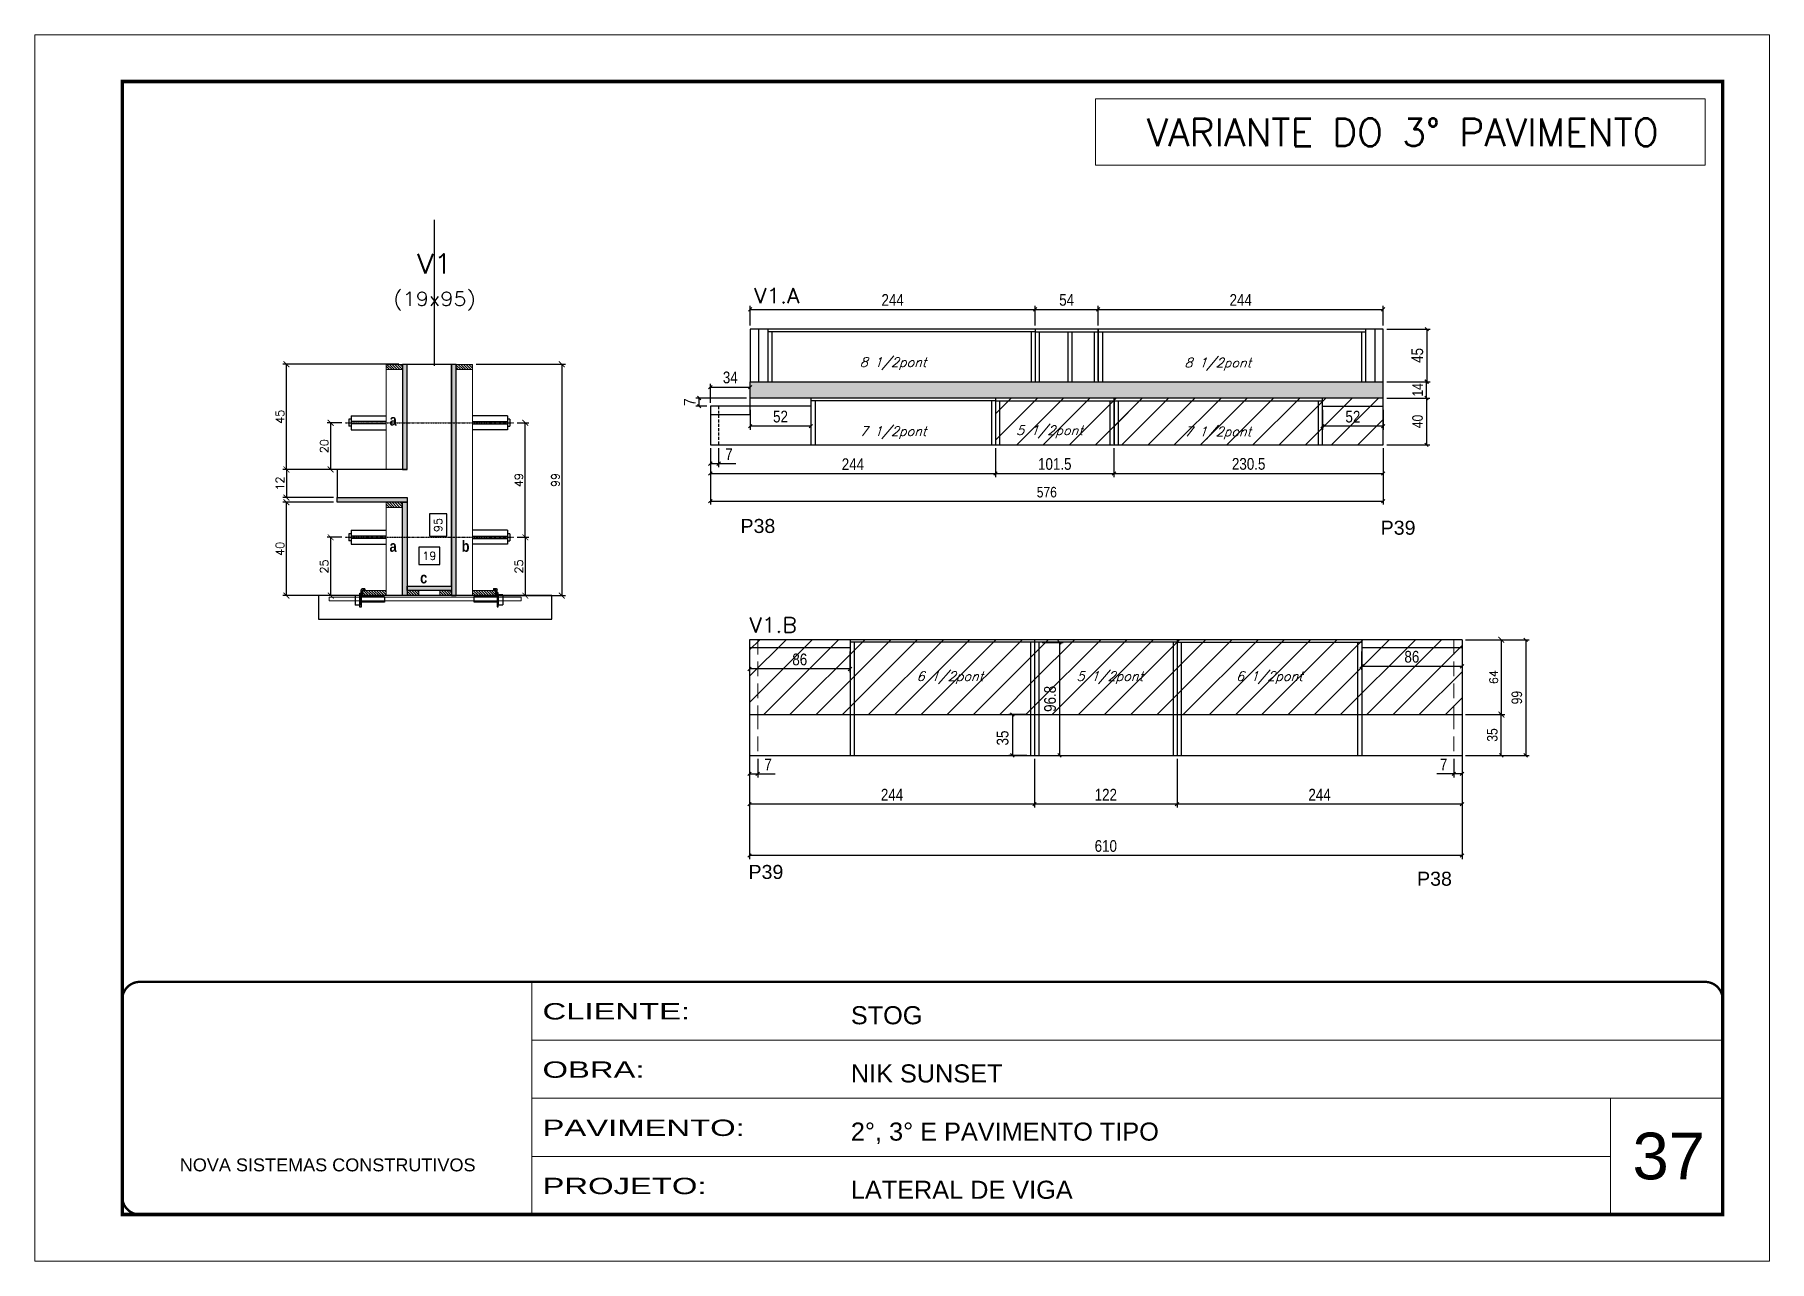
# Model space of a CAD drawing. Extents: x -10448 to -1189, y -11772 to 17235.
# Drawn here: x -10448 to -8963, y 5457 to 6507 of the extents above; entities that cross this region are included whole.
import ezdxf
from ezdxf.enums import TextEntityAlignment as Align

# ---------------------------------------------------------------- set-up
doc = ezdxf.new("R2010")
doc.units = 0
for name, pattern in [('CONTINUO', [0]), ('DASHED', [0.75, 0.5, -0.25]), ('HIDDEN', [0.375, 0.25, -0.125])]:
    doc.linetypes.add(name, pattern=pattern)
for name, color, linetype in [('5', 5, 'Continuous'), ('barrote', 251, 'Continuous'), ('COTA', 241, 'Continuous'), ('Cota Seção (2x)', 4, 'Continuous'), ('detalhes', 4, 'Continuous'), ('Painéis', 200, 'Continuous'), ('presilha', 1, 'Continuous'), ('Reaproveitamento', 251, 'Continuous'), ('SARR_2.2x7', 40, 'Continuous'), ('SARR_3.5x7', 81, 'Continuous'), ('TENSOR', 3, 'Continuous'), ('texto', 7, 'Continuous'), ('Texto de Titulo', 7, 'Continuous'), ('Texto Qtd Sarr', 242, 'Continuous')]:
    doc.layers.add(name, color=color, linetype=linetype)
for name, color, linetype, lineweight in [('CARIMBO', 255, 'Continuous', 9), ('CONCRETO', 251, 'Continuous', 25), ('Folhas', 255, 'Continuous', 9), ('Hachura', 251, 'Continuous', 9), ('Madeira', 126, 'Continuous', 18), ('Sarr 2.2x7', 40, 'Continuous', 9), ('SARRAFO DE PRESSAO', 251, 'DASHED', 9), ('SCO-___-LAJ', 2, 'Continuous', 0), ('Texto Seção', 7, 'Continuous', 15)]:
    doc.layers.add(name, color=color, linetype=linetype, lineweight=lineweight)
doc.styles.add('ARIAL', font='arial.ttf')
doc.styles.add('COTA TECNICA', font='techl___.ttf', dxfattribs={"height": 10})
doc.styles.add('COTA TECNICA-50', font='techl___.ttf', dxfattribs={"height": 9})
doc.styles.add('REGUA-120', font='ROMANS.shx', dxfattribs={"height": 15})
doc.styles.add('Romans', font='romans.shx')
doc.styles.get("Standard").update_dxf_attribs({"font": 'arial.ttf'})
doc.styles.add('TECNICA', font='techb___.ttf', dxfattribs={"height": 10})
doc.styles.add('Tecnologia', font='')
doc.styles.get('Tecnologia').set_extended_font_data('Forgotten Futurist')
doc.dimstyles.new('COTA PAINEL-50', dxfattribs={"dimtxt": 9, "dimasz": 3, "dimexe": 3, "dimexo": 3, "dimgap": 3, "dimtad": 1, "dimdec": 1, "dimzin": 12, "dimdsep": 46, "dimtxsty": 'COTA TECNICA-50', "dimblk1": 'OBLIQUE', "dimblk2": 'OBLIQUE', "dimsah": 1, "dimcen": 0.9, "dimclrd": 4, "dimclre": 4, "dimclrt": 240, "dimadec": 1, "dimazin": 3, "dimtfac": 1, "dimtdec": 1, "dimtmove": 0, "dimatfit": 3, "dimfxl": 1, "dimtolj": 1, "dimtzin": 12, "dimarcsym": 0})
doc.dimstyles.new('Cota Paínel', dxfattribs={"dimtxt": 7, "dimasz": 5, "dimexe": 3, "dimexo": 3, "dimgap": 3, "dimtad": 1, "dimdec": 1, "dimzin": 12, "dimdsep": 46, "dimtxsty": 'Romans', "dimblk": 'ARCHTICK', "dimcen": 0, "dimclrd": 4, "dimclre": 4, "dimclrt": 1, "dimadec": 1, "dimazin": 3, "dimtfac": 1, "dimtdec": 1, "dimtmove": 0, "dimatfit": 3, "dimldrblk": 'OBLIQUE', "dimfxl": 1, "dimtolj": 1, "dimtzin": 12, "dimarcsym": 0})
doc.dimstyles.new('Cota Seção (2x)', dxfattribs={"dimtxt": 7, "dimasz": 5, "dimexe": 3, "dimexo": 3, "dimgap": 2, "dimtad": 3, "dimdec": 1, "dimlfac": 0.5, "dimzin": 12, "dimdsep": 46, "dimtxsty": 'Romans', "dimblk": 'ARCHTICK', "dimcen": 0, "dimclrd": 4, "dimclre": 4, "dimclrt": 1, "dimadec": 1, "dimazin": 3, "dimtfac": 1, "dimtdec": 1, "dimtmove": 0, "dimatfit": 3, "dimldrblk": 'OBLIQUE', "dimfxl": 1, "dimtolj": 1, "dimtzin": 12, "dimarcsym": 0})
doc.dimstyles.new('Cota Seção interna', dxfattribs={"dimtxt": 7, "dimasz": 6, "dimexe": 0.18, "dimexo": 2, "dimgap": -4, "dimtad": 3, "dimdec": 1, "dimlfac": 0.5, "dimzin": 12, "dimdsep": 46, "dimtxsty": 'Romans', "dimblk": 'ARCHTICK', "dimcen": 0.09, "dimse1": 1, "dimse2": 1, "dimsd1": 1, "dimsd2": 1, "dimclrd": 180, "dimclre": 5, "dimclrt": 1, "dimadec": 0, "dimazin": 3, "dimtfac": 1, "dimtdec": 1, "dimtofl": 0, "dimtmove": 0, "dimatfit": 3, "dimldrblk": 'ARCHTICK', "dimfxl": 1, "dimtolj": 1, "dimtzin": 0, "dimarcsym": 0})
doc.dimstyles.new('PAINEL', dxfattribs={"dimtxt": 10, "dimasz": 3, "dimexe": 3, "dimexo": 3, "dimgap": 3, "dimtad": 1, "dimdec": 1, "dimzin": 12, "dimdsep": 46, "dimtxsty": 'COTA TECNICA', "dimblk1": 'OBLIQUE', "dimblk2": 'OBLIQUE', "dimsah": 1, "dimcen": 0.9, "dimclrd": 4, "dimclre": 4, "dimclrt": 240, "dimadec": 1, "dimazin": 3, "dimtfac": 1, "dimtdec": 1, "dimtmove": 0, "dimatfit": 3, "dimfxl": 1, "dimtolj": 1, "dimtzin": 12, "dimarcsym": 0})
pattern_1 = [(45, (-141067.783, -27703.108), (-11.2253202, 11.2253202), [])]
pattern_2 = [(45, (-139493.283, -18413.978), (-11.2253202, 11.2253202), [])]

msp = doc.modelspace()

# ---------------------------------------------------------------- texts
at = {"layer": '5', "linetype": 'Continuous'}
for s, p in [('P38', (-9844.06, 6080.51)), ('P39', (-9295.99, 6079.01)), ('P39', (-9837.19, 5784.35)), ('P38', (-9264.84, 5778.55))]:
    msp.add_text(s, height=12, rotation=0.00004, dxfattribs=at).set_placement(p)
at = {"layer": 'CARIMBO', "style": 'ARIAL'}
msp.add_text('37', height=40, dxfattribs=at).set_placement((-9080.42, 5527.2))
at = {"layer": 'detalhes', "style": 'TECNICA'}
for s, p in [('a', (-10144.46, 6172.39)), ('b', (-10082.78, 6064.38)), ('a', (-10144.46, 6064.39)), ('c', (-10118.33, 6037.35))]:
    msp.add_text(s, height=9.6, dxfattribs=at).set_placement(p)
at = {"layer": 'texto', "color": 2, "char_height": 8, "attachment_point": 5, "style": 'Romans'}
for s, insert in [('{\\Q19;\\C256;8 1/2pont}', (-9713.44, 6225.37)), ('{\\Q19;\\C256;8 1/2pont}', (-9435.42, 6225.05)), ('{\\Q19;\\C256;7 1/2pont}', (-9713.44, 6166.37)), ('{\\Q19;\\C256;5 1/2pont}', (-9579.51, 6167.12)), ('{\\Q19;\\C256;7 1/2pont}', (-9435.42, 6166.05)), ('{\\Q19;\\C256;6 1/2pont}', (-9664.76, 5956.61)), ('{\\Q19;\\C256;5 1/2pont}', (-9527.92, 5956.61)), ('{\\Q19;\\C256;6 1/2pont}', (-9391.27, 5956.61))]:
    msp.add_mtext(s, dxfattribs=dict(at, insert=insert))
at = {"layer": 'Texto Seção', "style": 'REGUA-120', "width": 1.05}
for s, p in [('V1.A', (-9832.26, 6277.15)), ('V1.B', (-9836.26, 5995.29))]:
    msp.add_text(s, height=13, dxfattribs=at).set_placement(p)
at = {"layer": 'Texto Seção', "insert": (-9597.29, 6411.59), "char_height": 23.7362, "width": 640.4194, "attachment_point": 7, "style": 'REGUA-120'}
msp.add_mtext('\\pxqc,t6;^JVARIANTE DO 3° PAVIMENTO', dxfattribs=at)

# ---------------------------------------------------------------- blocks, each defined once
blk = doc.blocks.new('9999999999')
at = {"color": 30, "linetype": 'CONTINUO'}
for p, q in [((98564.6, 34230.2), (98564.6, 34429.4)), ((98564.6, 34379.6), (99584, 34379.6)), ((98564.6, 34329.8), (99488, 34329.8)), ((99584, 34329.8), (99488, 34329.8)), ((99488, 34329.8), (99488, 34230.2)), ((98564.6, 34280), (99488, 34280))]:
    blk.add_line(p, q, dxfattribs=at)
at = {"color": 30, "linetype": 'CONTINUO', "const_width": 2}
blk.add_lwpolyline([(99584, 34230.2), (99584, 34414.4, 0.414214), (99569, 34429.4), (98229, 34429.4, 0.414214), (98214, 34414.4), (98214, 34245.2, 0.414214), (98229, 34230.2), (99584, 34230.2)], format="xyb", dxfattribs=at)
at = {"layer": 'Folhas'}
blk.add_lwpolyline([(98139, 34190.2), (99624, 34190.2), (99624, 35240.2), (98139, 35240.2)], close=True, dxfattribs=at)
at = {"layer": 'Folhas', "color": 30, "const_width": 3}
blk.add_lwpolyline([(98214, 34230.2), (99584, 34230.2), (99584, 35200.2), (98214, 35200.2)], close=True, dxfattribs=at)
at = {"color": 7, "linetype": 'Continuous', "ltscale": 5, "style": 'ARIAL'}
for s, height, p in [('STOG', 15.48, (98837.7, 34393.1)), ('NIK SUNSET', 15.48, (98837.7, 34343.3)), ('2°, 3° E PAVIMENTO TIPO', 15.483, (98837.7, 34293.5)), ('NOVA SISTEMAS CONSTRUTIVOS', 11.059, (98263.2, 34267.2)), ('LATERAL DE VIGA', 15.483, (98837.7, 34243.7))]:
    blk.add_text(s, height=height, dxfattribs=at).set_placement(p)
at = {"layer": 'Folhas', "color": 7, "style": 'Tecnologia', "width": 1.5}
for s, p in [('CLIENTE:', (98573.7, 34397.2)), ('OBRA:', (98573.7, 34347.3)), ('PAVIMENTO:', (98573.7, 34297.5)), ('PROJETO:', (98573.7, 34247.7))]:
    blk.add_text(s, height=14, dxfattribs=at).set_placement(p)
blk = doc.blocks.new('titulo1')
at = {"layer": 'Defpoints', "color": 252, "linetype": 'HIDDEN', "ltscale": 2}
blk.add_line((0, 0), (0, 125), dxfattribs=at)
at = {"layer": 'Defpoints', "style": 'Romans', "oblique": 15}
blk.add_attdef('FOLHA', text='', height=10, dxfattribs=at).set_placement((0, 15.6), align=Align.MIDDLE_CENTER)
at = {"layer": 'Texto Qtd Sarr', "color": 3, "style": 'Romans', "oblique": 15}
for tag, height, p in [('TITULO', 17, (0, 71.4)), ('SEÇÃO', 12, (0, 41.5))]:
    blk.add_attdef(tag, text='', height=height, dxfattribs=at).set_placement(p, align=Align.MIDDLE_CENTER)
blk = doc.blocks.new('_ArchTick')
at = {"color": 0, "linetype": 'ByBlock', "const_width": 0.15}
blk.add_lwpolyline([(-0.5, -0.5), (0.5, 0.5)], dxfattribs=at)
blk = doc.blocks.new('*D558')
at = {"layer": 'COTA', "color": 4, "lineweight": -2, "transparency": 16777216}
for p, q in [((-9223.3, 5989.1), (-9189.7, 5989.1)), ((-9192.7, 5989.1), (-9192.7, 5925.1)), ((-9223.3, 5925.1), (-9189.7, 5925.1))]:
    blk.add_line(p, q, dxfattribs=at)
at = {"layer": 'Defpoints', "color": 0, "transparency": 16777216}
for p in [(-9226.3, 5989.1), (-9226.3, 5925.1), (-9192.7, 5925.1)]:
    blk.add_point(p, dxfattribs=at)
at = {"layer": 'COTA', "color": 4, "lineweight": -2, "transparency": 16777216, "xscale": 5, "yscale": 5, "zscale": 5}
for p, rotation in [((-9192.7, 5989.1), 90), ((-9192.7, 5925.1), 270)]:
    blk.add_blockref('_ArchTick', p, dxfattribs=dict(at, rotation=rotation))
at = {"layer": 'COTA', "color": 1, "transparency": 16777216, "insert": (-9199.2, 5957.1), "char_height": 7, "attachment_point": 5, "rotation": 90, "style": 'Romans'}
blk.add_mtext('\\A1;64', dxfattribs=at)
blk = doc.blocks.new('_Oblique')
at = {"color": 0, "linetype": 'ByBlock', "lineweight": -2}
blk.add_line((-0.5, -0.5), (0.5, 0.5), dxfattribs=at)
blk = doc.blocks.new('*D1648')
at = {"layer": 'COTA', "color": 4, "linetype": 'ByBlock', "lineweight": -2, "transparency": 16777216}
for p, q in [((-9470.3, 5887.1), (-9470.3, 5845.4)), ((-9226.3, 5887.1), (-9226.3, 5845.4)), ((-9226.3, 5848.4), (-9470.3, 5848.4))]:
    blk.add_line(p, q, dxfattribs=at)
at = {"layer": 'Defpoints', "color": 0, "linetype": 'ByBlock', "transparency": 16777216}
for p in [(-9470.3, 5890.1), (-9226.3, 5890.1), (-9470.3, 5848.4)]:
    blk.add_point(p, dxfattribs=at)
at = {"layer": 'COTA', "color": 4, "linetype": 'ByBlock', "lineweight": -2, "transparency": 16777216, "xscale": 3, "yscale": 3, "zscale": 3, "rotation": 180}
blk.add_blockref('_Oblique', (-9470.3, 5848.4), dxfattribs=at)
at = {"layer": 'COTA', "color": 4, "linetype": 'ByBlock', "lineweight": -2, "transparency": 16777216, "xscale": 3, "yscale": 3, "zscale": 3}
blk.add_blockref('_Oblique', (-9226.3, 5848.4), dxfattribs=at)
at = {"layer": 'COTA', "color": 240, "linetype": 'ByBlock', "transparency": 16777216, "insert": (-9348.3, 5856.5), "char_height": 10, "attachment_point": 5, "style": 'COTA TECNICA'}
blk.add_mtext('\\A1;244', dxfattribs=at)
blk = doc.blocks.new('*D559')
at = {"layer": 'COTA', "color": 4, "linetype": 'ByBlock', "lineweight": -2, "transparency": 16777216}
for p, q in [((-9592.3, 5887.1), (-9592.3, 5845.4)), ((-9470.3, 5887.1), (-9470.3, 5845.4)), ((-9470.3, 5848.4), (-9592.3, 5848.4))]:
    blk.add_line(p, q, dxfattribs=at)
at = {"layer": 'Defpoints', "color": 0, "linetype": 'ByBlock', "transparency": 16777216}
for p in [(-9592.3, 5890.1), (-9470.3, 5890.1), (-9592.3, 5848.4)]:
    blk.add_point(p, dxfattribs=at)
at = {"layer": 'COTA', "color": 4, "linetype": 'ByBlock', "lineweight": -2, "transparency": 16777216, "xscale": 3, "yscale": 3, "zscale": 3, "rotation": 180}
blk.add_blockref('_Oblique', (-9592.3, 5848.4), dxfattribs=at)
at = {"layer": 'COTA', "color": 4, "linetype": 'ByBlock', "lineweight": -2, "transparency": 16777216, "xscale": 3, "yscale": 3, "zscale": 3}
blk.add_blockref('_Oblique', (-9470.3, 5848.4), dxfattribs=at)
at = {"layer": 'COTA', "color": 240, "linetype": 'ByBlock', "transparency": 16777216, "insert": (-9531.3, 5856.5), "char_height": 10, "attachment_point": 5, "style": 'COTA TECNICA'}
blk.add_mtext('\\A1;122', dxfattribs=at)
blk = doc.blocks.new('*D560')
at = {"layer": 'COTA', "color": 4, "linetype": 'ByBlock', "lineweight": -2, "transparency": 16777216}
for p, q in [((-9836.3, 5887.1), (-9836.3, 5845.4)), ((-9592.3, 5887.1), (-9592.3, 5845.4)), ((-9592.3, 5848.4), (-9836.3, 5848.4))]:
    blk.add_line(p, q, dxfattribs=at)
at = {"layer": 'Defpoints', "color": 0, "linetype": 'ByBlock', "transparency": 16777216}
for p in [(-9836.3, 5890.1), (-9592.3, 5890.1), (-9836.3, 5848.4)]:
    blk.add_point(p, dxfattribs=at)
at = {"layer": 'COTA', "color": 4, "linetype": 'ByBlock', "lineweight": -2, "transparency": 16777216, "xscale": 3, "yscale": 3, "zscale": 3, "rotation": 180}
blk.add_blockref('_Oblique', (-9836.3, 5848.4), dxfattribs=at)
at = {"layer": 'COTA', "color": 4, "linetype": 'ByBlock', "lineweight": -2, "transparency": 16777216, "xscale": 3, "yscale": 3, "zscale": 3}
blk.add_blockref('_Oblique', (-9592.3, 5848.4), dxfattribs=at)
at = {"layer": 'COTA', "color": 240, "linetype": 'ByBlock', "transparency": 16777216, "insert": (-9714.3, 5856.5), "char_height": 10, "attachment_point": 5, "style": 'COTA TECNICA'}
blk.add_mtext('\\A1;244', dxfattribs=at)
blk = doc.blocks.new('*D561')
at = {"layer": 'COTA', "color": 4, "linetype": 'ByBlock', "lineweight": -2, "transparency": 16777216}
for p, q in [((-9226.3, 5922.1), (-9226.3, 5801.4)), ((-9836.3, 5887.1), (-9836.3, 5801.4)), ((-9226.3, 5804.4), (-9836.3, 5804.4))]:
    blk.add_line(p, q, dxfattribs=at)
at = {"layer": 'Defpoints', "color": 0, "linetype": 'ByBlock', "transparency": 16777216}
for p in [(-9226.3, 5925.1), (-9836.3, 5890.1), (-9836.3, 5804.4)]:
    blk.add_point(p, dxfattribs=at)
at = {"layer": 'COTA', "color": 4, "linetype": 'ByBlock', "lineweight": -2, "transparency": 16777216, "xscale": 3, "yscale": 3, "zscale": 3, "rotation": 180}
blk.add_blockref('_Oblique', (-9836.3, 5804.4), dxfattribs=at)
at = {"layer": 'COTA', "color": 4, "linetype": 'ByBlock', "lineweight": -2, "transparency": 16777216, "xscale": 3, "yscale": 3, "zscale": 3}
blk.add_blockref('_Oblique', (-9226.3, 5804.4), dxfattribs=at)
at = {"layer": 'COTA', "color": 240, "linetype": 'ByBlock', "transparency": 16777216, "insert": (-9531.3, 5812.5), "char_height": 10, "attachment_point": 5, "style": 'COTA TECNICA'}
blk.add_mtext('\\A1;610', dxfattribs=at)
blk = doc.blocks.new('*D544')
at = {"layer": 'COTA', "color": 4, "linetype": 'ByBlock', "lineweight": -2, "transparency": 16777216}
for p, q in [((-9836.3, 5922.1), (-9836.3, 5871.3)), ((-9829.3, 5887.1), (-9829.3, 5871.3)), ((-9836.3, 5874.3), (-9829.3, 5874.3)), ((-9829.3, 5874.3), (-9814.5, 5874.3))]:
    blk.add_line(p, q, dxfattribs=at)
at = {"layer": 'Defpoints', "color": 0, "linetype": 'ByBlock', "transparency": 16777216}
for p in [(-9836.3, 5925.1), (-9829.3, 5890.1), (-9829.3, 5874.3)]:
    blk.add_point(p, dxfattribs=at)
at = {"layer": 'COTA', "color": 4, "linetype": 'ByBlock', "lineweight": -2, "transparency": 16777216, "xscale": 3, "yscale": 3, "zscale": 3, "rotation": 180}
blk.add_blockref('_Oblique', (-9836.3, 5874.3), dxfattribs=at)
at = {"layer": 'COTA', "color": 4, "linetype": 'ByBlock', "lineweight": -2, "transparency": 16777216, "xscale": 3, "yscale": 3, "zscale": 3}
blk.add_blockref('_Oblique', (-9829.3, 5874.3), dxfattribs=at)
at = {"layer": 'COTA', "color": 240, "linetype": 'ByBlock', "transparency": 16777216, "insert": (-9820.4, 5882.4), "char_height": 10, "attachment_point": 5, "style": 'COTA TECNICA'}
blk.add_mtext('\\A1;7', dxfattribs=at)
blk = doc.blocks.new('*D1625')
at = {"layer": 'COTA', "color": 4, "linetype": 'ByBlock', "lineweight": -2, "transparency": 16777216}
for p, q in [((-9598.8, 5925.1), (-9614.3, 5925.1)), ((-9611.3, 5925.1), (-9611.3, 5890.1)), ((-9598.8, 5890.1), (-9614.3, 5890.1))]:
    blk.add_line(p, q, dxfattribs=at)
at = {"layer": 'Defpoints', "color": 0, "linetype": 'ByBlock', "transparency": 16777216}
for p in [(-9595.8, 5925.1), (-9611.3, 5890.1), (-9595.8, 5890.1)]:
    blk.add_point(p, dxfattribs=at)
at = {"layer": 'COTA', "color": 4, "linetype": 'ByBlock', "lineweight": -2, "transparency": 16777216, "xscale": 3, "yscale": 3, "zscale": 3}
for p, rotation in [((-9611.3, 5925.1), 90), ((-9611.3, 5890.1), 270)]:
    blk.add_blockref('_Oblique', p, dxfattribs=dict(at, rotation=rotation))
at = {"layer": 'COTA', "color": 240, "linetype": 'ByBlock', "transparency": 16777216, "insert": (-9619.6, 5905), "char_height": 10, "attachment_point": 5, "rotation": 90, "style": 'COTA TECNICA'}
blk.add_mtext('\\A1;35', dxfattribs=at)
blk = doc.blocks.new('*D1626')
at = {"layer": 'COTA', "color": 4, "linetype": 'ByBlock', "lineweight": -2, "transparency": 16777216}
for p, q in [((-9585.8, 5986.9), (-9567.9, 5986.9)), ((-9570.9, 5986.9), (-9570.9, 5890.1)), ((-9585.8, 5890.1), (-9567.9, 5890.1))]:
    blk.add_line(p, q, dxfattribs=at)
at = {"layer": 'Defpoints', "color": 0, "linetype": 'ByBlock', "transparency": 16777216}
for p in [(-9588.8, 5986.9), (-9588.8, 5890.1), (-9570.9, 5890.1)]:
    blk.add_point(p, dxfattribs=at)
at = {"layer": 'COTA', "color": 4, "linetype": 'ByBlock', "lineweight": -2, "transparency": 16777216, "xscale": 3, "yscale": 3, "zscale": 3}
for p, rotation in [((-9570.9, 5986.9), 90), ((-9570.9, 5890.1), 270)]:
    blk.add_blockref('_Oblique', p, dxfattribs=dict(at, rotation=rotation))
at = {"layer": 'COTA', "color": 240, "linetype": 'ByBlock', "transparency": 16777216, "insert": (-9579, 5938.5), "char_height": 10, "attachment_point": 5, "rotation": 90, "style": 'COTA TECNICA'}
blk.add_mtext('\\A1;96.8', dxfattribs=at)
blk = doc.blocks.new('*D1627')
at = {"layer": 'COTA', "color": 4, "linetype": 'ByBlock', "lineweight": -2, "transparency": 16777216}
for p, q in [((-9312.3, 5979.1), (-9312.3, 5963.3)), ((-9226.3, 5979.1), (-9226.3, 5963.3)), ((-9226.3, 5966.3), (-9312.3, 5966.3))]:
    blk.add_line(p, q, dxfattribs=at)
at = {"layer": 'Defpoints', "color": 0, "linetype": 'ByBlock', "transparency": 16777216}
for p in [(-9312.3, 5982.1), (-9226.3, 5982.1), (-9312.3, 5966.3)]:
    blk.add_point(p, dxfattribs=at)
at = {"layer": 'COTA', "color": 4, "linetype": 'ByBlock', "lineweight": -2, "transparency": 16777216, "xscale": 3, "yscale": 3, "zscale": 3, "rotation": 180}
blk.add_blockref('_Oblique', (-9312.3, 5966.3), dxfattribs=at)
at = {"layer": 'COTA', "color": 4, "linetype": 'ByBlock', "lineweight": -2, "transparency": 16777216, "xscale": 3, "yscale": 3, "zscale": 3}
blk.add_blockref('_Oblique', (-9226.3, 5966.3), dxfattribs=at)
at = {"layer": 'COTA', "color": 240, "linetype": 'ByBlock', "transparency": 16777216, "insert": (-9269.3, 5974.5), "char_height": 10, "attachment_point": 5, "style": 'COTA TECNICA'}
blk.add_mtext('\\A1;86', dxfattribs=at)
blk = doc.blocks.new('*D1628')
at = {"layer": 'COTA', "color": 4, "linetype": 'ByBlock', "lineweight": -2, "transparency": 16777216}
for p, q in [((-9836.3, 5979.1), (-9836.3, 5961.1)), ((-9750.3, 5979.1), (-9750.3, 5961.1)), ((-9750.3, 5964.1), (-9836.3, 5964.1))]:
    blk.add_line(p, q, dxfattribs=at)
at = {"layer": 'Defpoints', "color": 0, "linetype": 'ByBlock', "transparency": 16777216}
for p in [(-9836.3, 5982.1), (-9750.3, 5982.1), (-9836.3, 5964.1)]:
    blk.add_point(p, dxfattribs=at)
at = {"layer": 'COTA', "color": 4, "linetype": 'ByBlock', "lineweight": -2, "transparency": 16777216, "xscale": 3, "yscale": 3, "zscale": 3, "rotation": 180}
blk.add_blockref('_Oblique', (-9836.3, 5964.1), dxfattribs=at)
at = {"layer": 'COTA', "color": 4, "linetype": 'ByBlock', "lineweight": -2, "transparency": 16777216, "xscale": 3, "yscale": 3, "zscale": 3}
blk.add_blockref('_Oblique', (-9750.3, 5964.1), dxfattribs=at)
at = {"layer": 'COTA', "color": 240, "linetype": 'ByBlock', "transparency": 16777216, "insert": (-9793.3, 5972.2), "char_height": 10, "attachment_point": 5, "style": 'COTA TECNICA'}
blk.add_mtext('\\A1;86', dxfattribs=at)
blk = doc.blocks.new('*D545')
at = {"layer": 'COTA', "color": 4, "linetype": 'ByBlock', "lineweight": -2, "transparency": 16777216}
for p, q in [((-9226.3, 5922.1), (-9226.3, 5871.3)), ((-9233.3, 5887.1), (-9233.3, 5871.3)), ((-9233.3, 5874.3), (-9248, 5874.3)), ((-9226.3, 5874.3), (-9233.3, 5874.3))]:
    blk.add_line(p, q, dxfattribs=at)
at = {"layer": 'Defpoints', "color": 0, "linetype": 'ByBlock', "transparency": 16777216}
for p in [(-9226.3, 5925.1), (-9233.3, 5890.1), (-9233.3, 5874.3)]:
    blk.add_point(p, dxfattribs=at)
at = {"layer": 'COTA', "color": 4, "linetype": 'ByBlock', "lineweight": -2, "transparency": 16777216, "xscale": 3, "yscale": 3, "zscale": 3, "rotation": 180}
blk.add_blockref('_Oblique', (-9233.3, 5874.3), dxfattribs=at)
at = {"layer": 'COTA', "color": 4, "linetype": 'ByBlock', "lineweight": -2, "transparency": 16777216, "xscale": 3, "yscale": 3, "zscale": 3}
blk.add_blockref('_Oblique', (-9226.3, 5874.3), dxfattribs=at)
at = {"layer": 'COTA', "color": 240, "linetype": 'ByBlock', "transparency": 16777216, "insert": (-9242.1, 5882.4), "char_height": 10, "attachment_point": 5, "style": 'COTA TECNICA'}
blk.add_mtext('\\A1;7', dxfattribs=at)
blk = doc.blocks.new('*D546')
at = {"layer": 'COTA', "color": 4, "lineweight": -2, "transparency": 16777216}
for p, q in [((-10192.4, 6134.9), (-10235.8, 6134.9)), ((-10232.8, 6134.9), (-10232.8, 6110.9)), ((-10192.4, 6110.9), (-10235.8, 6110.9))]:
    blk.add_line(p, q, dxfattribs=at)
at = {"layer": 'Defpoints', "color": 0, "transparency": 16777216}
for p in [(-10189.4, 6134.9), (-10232.8, 6110.9), (-10189.4, 6110.9)]:
    blk.add_point(p, dxfattribs=at)
at = {"layer": 'COTA', "color": 4, "lineweight": -2, "transparency": 16777216, "xscale": 5, "yscale": 5, "zscale": 5}
for p, rotation in [((-10232.8, 6134.9), 90), ((-10232.8, 6110.9), 270)]:
    blk.add_blockref('_ArchTick', p, dxfattribs=dict(at, rotation=rotation))
at = {"layer": 'COTA', "color": 1, "transparency": 16777216, "insert": (-10238.3, 6122.9), "char_height": 7, "attachment_point": 5, "rotation": 90, "style": 'Romans'}
blk.add_mtext('\\A1;12', dxfattribs=at)
blk = doc.blocks.new('*D547')
at = {"layer": 'COTA', "color": 4, "lineweight": -2, "transparency": 16777216}
for p, q in [((-10192.4, 6106.9), (-10235.8, 6106.9)), ((-10232.8, 6026.9), (-10232.8, 6106.9)), ((-10170.4, 6026.9), (-10235.8, 6026.9))]:
    blk.add_line(p, q, dxfattribs=at)
at = {"layer": 'Defpoints', "color": 0, "transparency": 16777216}
for p in [(-10232.8, 6106.9), (-10189.4, 6106.9), (-10167.4, 6026.9)]:
    blk.add_point(p, dxfattribs=at)
at = {"layer": 'COTA', "color": 4, "lineweight": -2, "transparency": 16777216, "xscale": 5, "yscale": 5, "zscale": 5}
for p, rotation in [((-10232.8, 6106.9), 90), ((-10232.8, 6026.9), 270)]:
    blk.add_blockref('_ArchTick', p, dxfattribs=dict(at, rotation=rotation))
at = {"layer": 'COTA', "color": 1, "transparency": 16777216, "insert": (-10238.3, 6066.9), "char_height": 7, "attachment_point": 5, "rotation": 90, "style": 'Romans'}
blk.add_mtext('\\A1;40', dxfattribs=at)
blk = doc.blocks.new('*D548')
at = {"layer": 'Cota Seção (2x)', "color": 180, "lineweight": -2, "transparency": 16777216}
for p, q in [((-10095.4, 6097), (-10110.4, 6097)), ((-10110.4, 6097), (-10110.4, 6077.7)), ((-10095.4, 6077.7), (-10095.4, 6097)), ((-10110.4, 6077.7), (-10095.4, 6077.7))]:
    blk.add_line(p, q, dxfattribs=at)
at = {"layer": 'Defpoints', "color": 0, "transparency": 16777216}
for p in [(-10129.4, 6224.9), (-10091.4, 6224.9), (-10129.4, 6034.9)]:
    blk.add_point(p, dxfattribs=at)
at = {"layer": 'Cota Seção (2x)', "color": 1, "transparency": 16777216, "insert": (-10102.9, 6087.3), "char_height": 7, "attachment_point": 5, "rotation": 90, "style": 'Romans'}
blk.add_mtext('\\A1;95', dxfattribs=at)
blk = doc.blocks.new('*D549')
at = {"layer": 'COTA', "color": 4, "lineweight": -2, "transparency": 16777216}
for p, q in [((-10070.4, 6224.9), (-9994, 6224.9)), ((-9997, 6224.9), (-9997, 6026.9)), ((-10050.4, 6026.9), (-9994, 6026.9))]:
    blk.add_line(p, q, dxfattribs=at)
at = {"layer": 'Defpoints', "color": 0, "transparency": 16777216}
for p in [(-10073.4, 6224.9), (-10053.4, 6026.9), (-9997, 6026.9)]:
    blk.add_point(p, dxfattribs=at)
at = {"layer": 'COTA', "color": 4, "lineweight": -2, "transparency": 16777216, "xscale": 5, "yscale": 5, "zscale": 5}
for p, rotation in [((-9997, 6224.9), 90), ((-9997, 6026.9), 270)]:
    blk.add_blockref('_ArchTick', p, dxfattribs=dict(at, rotation=rotation))
at = {"layer": 'COTA', "color": 1, "transparency": 16777216, "insert": (-10002.5, 6125.9), "char_height": 7, "attachment_point": 5, "rotation": 90, "style": 'Romans'}
blk.add_mtext('\\A1;99', dxfattribs=at)
blk = doc.blocks.new('PRESILHA METÁLICA 1')
at = {"layer": 'presilha'}
for p, q in [((0, 13), (6, 13)), ((0, 13), (0, 0)), ((6, 0), (0, 0)), ((6, 15.5), (7.5, 15.5)), ((6, -2.5), (6, 15.5)), ((6, 13), (6, 0)), ((7.5, 10.6), (7.5, 19.9)), ((7.5, 15.5), (7.5, -2.5)), ((37.5, 4.1), (7.5, 4.1)), ((12, 21), (8.6, 21)), ((9, 11.6), (9, 18.9)), ((12, 19.5), (9.6, 19.5)), ((37.5, 11), (9.6, 11)), ((12, 21), (12, 19.5)), ((37.5, 11), (37.5, 4.1)), ((7.5, -2.5), (6, -2.5))]:
    blk.add_line(p, q, dxfattribs=at)
for centre, radius, start, end in [((8.6, 19.9), 1.14, 90, 180), ((9.6, 18.9), 0.57, 90, 180), ((9.6, 11.6), 0.57, 180, 270)]:
    blk.add_arc(centre, radius, start, end, dxfattribs=at)
blk = doc.blocks.new('*D1629')
at = {"layer": 'COTA', "color": 4, "lineweight": -2, "transparency": 16777216}
for p, q in [((-10185.4, 6076.8), (-10197.9, 6076.8)), ((-10194.9, 6076.8), (-10194.9, 6026.9)), ((-10178.5, 6026.9), (-10197.9, 6026.9))]:
    blk.add_line(p, q, dxfattribs=at)
at = {"layer": 'Defpoints', "color": 0, "transparency": 16777216}
for p in [(-10182.4, 6076.8), (-10194.9, 6026.9), (-10175.5, 6026.9)]:
    blk.add_point(p, dxfattribs=at)
at = {"layer": 'COTA', "color": 4, "lineweight": -2, "transparency": 16777216, "xscale": 5, "yscale": 5, "zscale": 5}
for p, rotation in [((-10194.9, 6076.8), 90), ((-10194.9, 6026.9), 270)]:
    blk.add_blockref('_ArchTick', p, dxfattribs=dict(at, rotation=rotation))
at = {"layer": 'COTA', "color": 1, "transparency": 16777216, "insert": (-10200.4, 6051.8), "char_height": 7, "attachment_point": 5, "rotation": 90, "style": 'Romans'}
blk.add_mtext('\\A1;25', dxfattribs=at)
blk = doc.blocks.new('*D1630')
at = {"layer": 'Cota Seção (2x)', "color": 180, "lineweight": -2, "transparency": 16777216}
for p, q in [((-10101.4, 6068.4), (-10119.4, 6068.4)), ((-10119.4, 6068.4), (-10119.4, 6053.4)), ((-10101.4, 6053.4), (-10101.4, 6068.4)), ((-10119.4, 6053.4), (-10101.4, 6053.4))]:
    blk.add_line(p, q, dxfattribs=at)
at = {"layer": 'Defpoints', "color": 0, "transparency": 16777216}
for p in [(-10129.4, 6049.4), (-10129.4, 6034.9), (-10091.4, 6034.9)]:
    blk.add_point(p, dxfattribs=at)
at = {"layer": 'Cota Seção (2x)', "color": 1, "transparency": 16777216, "insert": (-10110.4, 6060.9), "char_height": 7, "attachment_point": 5, "style": 'Romans'}
blk.add_mtext('\\A1;19', dxfattribs=at)
blk = doc.blocks.new('*D1631')
at = {"layer": 'COTA', "color": 4, "lineweight": -2, "transparency": 16777216}
for p, q in [((-10136.4, 6224.9), (-10235.8, 6224.9)), ((-10232.8, 6134.9), (-10232.8, 6224.9)), ((-10136.4, 6134.9), (-10235.8, 6134.9))]:
    blk.add_line(p, q, dxfattribs=at)
at = {"layer": 'Defpoints', "color": 0, "transparency": 16777216}
for p in [(-10232.8, 6224.9), (-10133.4, 6224.9), (-10133.4, 6134.9)]:
    blk.add_point(p, dxfattribs=at)
at = {"layer": 'COTA', "color": 4, "lineweight": -2, "transparency": 16777216, "xscale": 5, "yscale": 5, "zscale": 5}
for p, rotation in [((-10232.8, 6224.9), 90), ((-10232.8, 6134.9), 270)]:
    blk.add_blockref('_ArchTick', p, dxfattribs=dict(at, rotation=rotation))
at = {"layer": 'COTA', "color": 1, "transparency": 16777216, "insert": (-10238.3, 6179.9), "char_height": 7, "attachment_point": 5, "rotation": 90, "style": 'Romans'}
blk.add_mtext('\\A1;45', dxfattribs=at)
blk = doc.blocks.new('*D1632')
at = {"layer": 'COTA', "color": 4, "lineweight": -2, "transparency": 16777216}
for p, q in [((-10185.4, 6174.8), (-10197.9, 6174.8)), ((-10194.9, 6174.8), (-10194.9, 6134.9)), ((-10178.5, 6134.9), (-10197.9, 6134.9))]:
    blk.add_line(p, q, dxfattribs=at)
at = {"layer": 'Defpoints', "color": 0, "transparency": 16777216}
for p in [(-10182.4, 6174.8), (-10194.9, 6134.9), (-10175.5, 6134.9)]:
    blk.add_point(p, dxfattribs=at)
at = {"layer": 'COTA', "color": 4, "lineweight": -2, "transparency": 16777216, "xscale": 5, "yscale": 5, "zscale": 5}
for p, rotation in [((-10194.9, 6174.8), 90), ((-10194.9, 6134.9), 270)]:
    blk.add_blockref('_ArchTick', p, dxfattribs=dict(at, rotation=rotation))
at = {"layer": 'COTA', "color": 1, "transparency": 16777216, "insert": (-10200.4, 6154.8), "char_height": 7, "attachment_point": 5, "rotation": 90, "style": 'Romans'}
blk.add_mtext('\\A1;20', dxfattribs=at)
blk = doc.blocks.new('*D1633')
at = {"layer": 'COTA', "color": 4, "lineweight": -2, "transparency": 16777216}
for p, q in [((-10035.1, 6174.8), (-10025.3, 6174.8)), ((-10028.3, 6076.8), (-10028.3, 6174.8)), ((-10035.1, 6076.8), (-10025.3, 6076.8))]:
    blk.add_line(p, q, dxfattribs=at)
at = {"layer": 'Defpoints', "color": 0, "transparency": 16777216}
for p in [(-10038.1, 6174.8), (-10028.3, 6174.8), (-10038.1, 6076.8)]:
    blk.add_point(p, dxfattribs=at)
at = {"layer": 'COTA', "color": 4, "lineweight": -2, "transparency": 16777216, "xscale": 5, "yscale": 5, "zscale": 5}
for p, rotation in [((-10028.3, 6174.8), 90), ((-10028.3, 6076.8), 270)]:
    blk.add_blockref('_ArchTick', p, dxfattribs=dict(at, rotation=rotation))
at = {"layer": 'COTA', "color": 1, "transparency": 16777216, "insert": (-10033.8, 6125.8), "char_height": 7, "attachment_point": 5, "rotation": 90, "style": 'Romans'}
blk.add_mtext('\\A1;49', dxfattribs=at)
blk = doc.blocks.new('*D550')
at = {"layer": 'COTA', "color": 4, "lineweight": -2, "transparency": 16777216}
for p, q in [((-10035.1, 6076.8), (-10025.3, 6076.8)), ((-10028.3, 6076.8), (-10028.3, 6026.9)), ((-10035.1, 6026.9), (-10025.3, 6026.9))]:
    blk.add_line(p, q, dxfattribs=at)
at = {"layer": 'Defpoints', "color": 0, "transparency": 16777216}
for p in [(-10038.1, 6076.8), (-10038.1, 6026.9), (-10028.3, 6026.9)]:
    blk.add_point(p, dxfattribs=at)
at = {"layer": 'COTA', "color": 4, "lineweight": -2, "transparency": 16777216, "xscale": 5, "yscale": 5, "zscale": 5}
for p, rotation in [((-10028.3, 6076.8), 90), ((-10028.3, 6026.9), 270)]:
    blk.add_blockref('_ArchTick', p, dxfattribs=dict(at, rotation=rotation))
at = {"layer": 'COTA', "color": 1, "transparency": 16777216, "insert": (-10033.8, 6051.8), "char_height": 7, "attachment_point": 5, "rotation": 90, "style": 'Romans'}
blk.add_mtext('\\A1;25', dxfattribs=at)
blk = doc.blocks.new('*D1634')
at = {"layer": 'COTA', "color": 4, "linetype": 'ByBlock', "lineweight": -2, "transparency": 16777216}
for p, q in [((-9223.3, 5925.1), (-9189.7, 5925.1)), ((-9192.7, 5890.1), (-9192.7, 5925.1)), ((-9223.3, 5890.1), (-9189.7, 5890.1))]:
    blk.add_line(p, q, dxfattribs=at)
at = {"layer": 'Defpoints', "color": 0, "linetype": 'ByBlock', "transparency": 16777216}
for p in [(-9226.3, 5925.1), (-9192.7, 5925.1), (-9226.3, 5890.1)]:
    blk.add_point(p, dxfattribs=at)
at = {"layer": 'COTA', "color": 4, "linetype": 'ByBlock', "lineweight": -2, "transparency": 16777216, "xscale": 3, "yscale": 3, "zscale": 3}
for p, rotation in [((-9192.7, 5925.1), 90), ((-9192.7, 5890.1), 270)]:
    blk.add_blockref('_Oblique', p, dxfattribs=dict(at, rotation=rotation))
at = {"layer": 'COTA', "color": 240, "linetype": 'ByBlock', "transparency": 16777216, "insert": (-9200.4, 5907.6), "char_height": 9, "attachment_point": 5, "rotation": 90, "style": 'COTA TECNICA-50'}
blk.add_mtext('\\A1;35', dxfattribs=at)
blk = doc.blocks.new('*D1635')
at = {"layer": 'COTA', "color": 4, "linetype": 'ByBlock', "lineweight": -2, "transparency": 16777216}
for p, q in [((-9223.3, 5989.1), (-9168.8, 5989.1)), ((-9171.8, 5989.1), (-9171.8, 5890.1)), ((-9223.3, 5890.1), (-9168.8, 5890.1))]:
    blk.add_line(p, q, dxfattribs=at)
at = {"layer": 'Defpoints', "color": 0, "linetype": 'ByBlock', "transparency": 16777216}
for p in [(-9226.3, 5989.1), (-9226.3, 5890.1), (-9171.8, 5890.1)]:
    blk.add_point(p, dxfattribs=at)
at = {"layer": 'COTA', "color": 4, "linetype": 'ByBlock', "lineweight": -2, "transparency": 16777216, "xscale": 3, "yscale": 3, "zscale": 3}
for p, rotation in [((-9171.8, 5989.1), 90), ((-9171.8, 5890.1), 270)]:
    blk.add_blockref('_Oblique', p, dxfattribs=dict(at, rotation=rotation))
at = {"layer": 'COTA', "color": 240, "linetype": 'ByBlock', "transparency": 16777216, "insert": (-9179.4, 5939.6), "char_height": 9, "attachment_point": 5, "rotation": 90, "style": 'COTA TECNICA-50'}
blk.add_mtext('\\A1;99', dxfattribs=at)
blk = doc.blocks.new('*D592')
at = {"layer": 'COTA', "color": 4, "linetype": 'ByBlock', "lineweight": -2, "transparency": 16777216}
for p, q in [((-9835.8, 6258), (-9835.8, 6274.9)), ((-9835.8, 6271.9), (-9591.8, 6271.9)), ((-9591.8, 6258), (-9591.8, 6274.9))]:
    blk.add_line(p, q, dxfattribs=at)
at = {"layer": 'Defpoints', "color": 0, "linetype": 'ByBlock', "transparency": 16777216}
for p in [(-9591.8, 6271.9), (-9835.8, 6255), (-9591.8, 6255)]:
    blk.add_point(p, dxfattribs=at)
at = {"layer": 'COTA', "color": 4, "linetype": 'ByBlock', "lineweight": -2, "transparency": 16777216, "xscale": 3, "yscale": 3, "zscale": 3, "rotation": 180}
blk.add_blockref('_Oblique', (-9835.8, 6271.9), dxfattribs=at)
at = {"layer": 'COTA', "color": 4, "linetype": 'ByBlock', "lineweight": -2, "transparency": 16777216, "xscale": 3, "yscale": 3, "zscale": 3}
blk.add_blockref('_Oblique', (-9591.8, 6271.9), dxfattribs=at)
at = {"layer": 'COTA', "color": 240, "linetype": 'ByBlock', "transparency": 16777216, "insert": (-9713.8, 6280), "char_height": 10, "attachment_point": 5, "style": 'COTA TECNICA'}
blk.add_mtext('\\A1;244', dxfattribs=at)
blk = doc.blocks.new('*D593')
at = {"layer": 'COTA', "color": 4, "linetype": 'ByBlock', "lineweight": -2, "transparency": 16777216}
for p, q in [((-9591.8, 6258), (-9591.8, 6274.9)), ((-9591.8, 6271.9), (-9537.8, 6271.9)), ((-9537.8, 6258), (-9537.8, 6274.9))]:
    blk.add_line(p, q, dxfattribs=at)
at = {"layer": 'Defpoints', "color": 0, "linetype": 'ByBlock', "transparency": 16777216}
for p in [(-9537.8, 6271.9), (-9591.8, 6255), (-9537.8, 6255)]:
    blk.add_point(p, dxfattribs=at)
at = {"layer": 'COTA', "color": 4, "linetype": 'ByBlock', "lineweight": -2, "transparency": 16777216, "xscale": 3, "yscale": 3, "zscale": 3, "rotation": 180}
blk.add_blockref('_Oblique', (-9591.8, 6271.9), dxfattribs=at)
at = {"layer": 'COTA', "color": 4, "linetype": 'ByBlock', "lineweight": -2, "transparency": 16777216, "xscale": 3, "yscale": 3, "zscale": 3}
blk.add_blockref('_Oblique', (-9537.8, 6271.9), dxfattribs=at)
at = {"layer": 'COTA', "color": 240, "linetype": 'ByBlock', "transparency": 16777216, "insert": (-9564.8, 6280), "char_height": 10, "attachment_point": 5, "style": 'COTA TECNICA'}
blk.add_mtext('\\A1;54', dxfattribs=at)
blk = doc.blocks.new('*D594')
at = {"layer": 'COTA', "color": 4, "linetype": 'ByBlock', "lineweight": -2, "transparency": 16777216}
for p, q in [((-9537.8, 6258), (-9537.8, 6274.9)), ((-9537.8, 6271.9), (-9293.8, 6271.9)), ((-9293.8, 6258), (-9293.8, 6274.9))]:
    blk.add_line(p, q, dxfattribs=at)
at = {"layer": 'Defpoints', "color": 0, "linetype": 'ByBlock', "transparency": 16777216}
for p in [(-9293.8, 6271.9), (-9537.8, 6255), (-9293.8, 6255)]:
    blk.add_point(p, dxfattribs=at)
at = {"layer": 'COTA', "color": 4, "linetype": 'ByBlock', "lineweight": -2, "transparency": 16777216, "xscale": 3, "yscale": 3, "zscale": 3, "rotation": 180}
blk.add_blockref('_Oblique', (-9537.8, 6271.9), dxfattribs=at)
at = {"layer": 'COTA', "color": 4, "linetype": 'ByBlock', "lineweight": -2, "transparency": 16777216, "xscale": 3, "yscale": 3, "zscale": 3}
blk.add_blockref('_Oblique', (-9293.8, 6271.9), dxfattribs=at)
at = {"layer": 'COTA', "color": 240, "linetype": 'ByBlock', "transparency": 16777216, "insert": (-9415.8, 6280), "char_height": 10, "attachment_point": 5, "style": 'COTA TECNICA'}
blk.add_mtext('\\A1;244', dxfattribs=at)
blk = doc.blocks.new('*D595')
at = {"layer": 'COTA', "color": 4, "linetype": 'ByBlock', "lineweight": -2, "transparency": 16777216}
for p, q in [((-9290.8, 6255), (-9253.5, 6255)), ((-9256.5, 6255), (-9256.5, 6210)), ((-9290.8, 6210), (-9253.5, 6210))]:
    blk.add_line(p, q, dxfattribs=at)
at = {"layer": 'Defpoints', "color": 0, "linetype": 'ByBlock', "transparency": 16777216}
for p in [(-9293.8, 6255), (-9293.8, 6210), (-9256.5, 6210)]:
    blk.add_point(p, dxfattribs=at)
at = {"layer": 'COTA', "color": 4, "linetype": 'ByBlock', "lineweight": -2, "transparency": 16777216, "xscale": 3, "yscale": 3, "zscale": 3}
for p, rotation in [((-9256.5, 6255), 90), ((-9256.5, 6210), 270)]:
    blk.add_blockref('_Oblique', p, dxfattribs=dict(at, rotation=rotation))
at = {"layer": 'COTA', "color": 240, "linetype": 'ByBlock', "transparency": 16777216, "insert": (-9264.6, 6232.5), "char_height": 10, "attachment_point": 5, "rotation": 90, "style": 'COTA TECNICA'}
blk.add_mtext('\\A1;45', dxfattribs=at)
blk = doc.blocks.new('*D597')
at = {"layer": 'COTA', "color": 4, "linetype": 'ByBlock', "lineweight": -2, "transparency": 16777216}
for p, q in [((-9290.8, 6196), (-9253.8, 6196)), ((-9256.8, 6196), (-9256.8, 6156)), ((-9290.8, 6156), (-9253.8, 6156))]:
    blk.add_line(p, q, dxfattribs=at)
at = {"layer": 'Defpoints', "color": 0, "linetype": 'ByBlock', "transparency": 16777216}
for p in [(-9293.8, 6196), (-9293.8, 6156), (-9256.8, 6156)]:
    blk.add_point(p, dxfattribs=at)
at = {"layer": 'COTA', "color": 4, "linetype": 'ByBlock', "lineweight": -2, "transparency": 16777216, "xscale": 3, "yscale": 3, "zscale": 3}
for p, rotation in [((-9256.8, 6196), 90), ((-9256.8, 6156), 270)]:
    blk.add_blockref('_Oblique', p, dxfattribs=dict(at, rotation=rotation))
at = {"layer": 'COTA', "color": 240, "linetype": 'ByBlock', "transparency": 16777216, "insert": (-9264.4, 6176), "char_height": 9, "attachment_point": 5, "rotation": 90, "style": 'COTA TECNICA-50'}
blk.add_mtext('\\A1;40', dxfattribs=at)
blk = doc.blocks.new('*D1664')
at = {"layer": 'COTA', "color": 4, "linetype": 'ByBlock', "lineweight": -2, "transparency": 16777216}
for p, q in [((-9290.8, 6210), (-9253.8, 6210)), ((-9256.8, 6196), (-9256.8, 6210)), ((-9290.8, 6196), (-9253.8, 6196))]:
    blk.add_line(p, q, dxfattribs=at)
at = {"layer": 'Defpoints', "color": 0, "linetype": 'ByBlock', "transparency": 16777216}
for p in [(-9293.8, 6210), (-9256.8, 6210), (-9293.8, 6196)]:
    blk.add_point(p, dxfattribs=at)
at = {"layer": 'COTA', "color": 4, "linetype": 'ByBlock', "lineweight": -2, "transparency": 16777216, "xscale": 3, "yscale": 3, "zscale": 3}
for p, rotation in [((-9256.8, 6210), 90), ((-9256.8, 6196), 270)]:
    blk.add_blockref('_Oblique', p, dxfattribs=dict(at, rotation=rotation))
at = {"layer": 'COTA', "color": 240, "linetype": 'ByBlock', "transparency": 16777216, "insert": (-9264.3, 6203), "char_height": 9, "attachment_point": 5, "rotation": 90, "style": 'COTA TECNICA-50'}
blk.add_mtext('\\A1;14', dxfattribs=at)
blk = doc.blocks.new('*D1675')
at = {"layer": 'COTA', "color": 4, "linetype": 'ByBlock', "lineweight": -2, "transparency": 16777216}
for p, q in [((-9345.8, 6186), (-9345.8, 6168.9)), ((-9293.8, 6186), (-9293.8, 6168.9)), ((-9293.8, 6171.9), (-9345.8, 6171.9))]:
    blk.add_line(p, q, dxfattribs=at)
at = {"layer": 'Defpoints', "color": 0, "linetype": 'ByBlock', "transparency": 16777216}
for p in [(-9345.8, 6189), (-9293.8, 6189), (-9345.8, 6171.9)]:
    blk.add_point(p, dxfattribs=at)
at = {"layer": 'COTA', "color": 4, "linetype": 'ByBlock', "lineweight": -2, "transparency": 16777216, "xscale": 3, "yscale": 3, "zscale": 3, "rotation": 180}
blk.add_blockref('_Oblique', (-9345.8, 6171.9), dxfattribs=at)
at = {"layer": 'COTA', "color": 4, "linetype": 'ByBlock', "lineweight": -2, "transparency": 16777216, "xscale": 3, "yscale": 3, "zscale": 3}
blk.add_blockref('_Oblique', (-9293.8, 6171.9), dxfattribs=at)
at = {"layer": 'COTA', "color": 240, "linetype": 'ByBlock', "transparency": 16777216, "insert": (-9319.8, 6180), "char_height": 10, "attachment_point": 5, "style": 'COTA TECNICA'}
blk.add_mtext('\\A1;52', dxfattribs=at)
blk = doc.blocks.new('*D609')
at = {"layer": 'COTA', "color": 4, "linetype": 'ByBlock', "lineweight": -2, "transparency": 16777216}
for p, q in [((-9869.8, 6153), (-9869.8, 6128.4)), ((-9625.8, 6153), (-9625.8, 6128.4)), ((-9869.8, 6131.4), (-9625.8, 6131.4))]:
    blk.add_line(p, q, dxfattribs=at)
at = {"layer": 'Defpoints', "color": 0, "linetype": 'ByBlock', "transparency": 16777216}
for p in [(-9869.8, 6156), (-9625.8, 6156), (-9625.8, 6131.4)]:
    blk.add_point(p, dxfattribs=at)
at = {"layer": 'COTA', "color": 4, "linetype": 'ByBlock', "lineweight": -2, "transparency": 16777216, "xscale": 3, "yscale": 3, "zscale": 3, "rotation": 180}
blk.add_blockref('_Oblique', (-9869.8, 6131.4), dxfattribs=at)
at = {"layer": 'COTA', "color": 4, "linetype": 'ByBlock', "lineweight": -2, "transparency": 16777216, "xscale": 3, "yscale": 3, "zscale": 3}
blk.add_blockref('_Oblique', (-9625.8, 6131.4), dxfattribs=at)
at = {"layer": 'COTA', "color": 240, "linetype": 'ByBlock', "transparency": 16777216, "insert": (-9747.8, 6139.4), "char_height": 10, "attachment_point": 5, "style": 'COTA TECNICA'}
blk.add_mtext('\\A1;244', dxfattribs=at)
blk = doc.blocks.new('*D610')
at = {"layer": 'COTA', "color": 4, "linetype": 'ByBlock', "lineweight": -2, "transparency": 16777216}
for p, q in [((-9625.8, 6153), (-9625.8, 6128.4)), ((-9524.3, 6153), (-9524.3, 6128.4)), ((-9625.8, 6131.4), (-9524.3, 6131.4))]:
    blk.add_line(p, q, dxfattribs=at)
at = {"layer": 'Defpoints', "color": 0, "linetype": 'ByBlock', "transparency": 16777216}
for p in [(-9625.8, 6156), (-9524.3, 6156), (-9524.3, 6131.4)]:
    blk.add_point(p, dxfattribs=at)
at = {"layer": 'COTA', "color": 4, "linetype": 'ByBlock', "lineweight": -2, "transparency": 16777216, "xscale": 3, "yscale": 3, "zscale": 3, "rotation": 180}
blk.add_blockref('_Oblique', (-9625.8, 6131.4), dxfattribs=at)
at = {"layer": 'COTA', "color": 4, "linetype": 'ByBlock', "lineweight": -2, "transparency": 16777216, "xscale": 3, "yscale": 3, "zscale": 3}
blk.add_blockref('_Oblique', (-9524.3, 6131.4), dxfattribs=at)
at = {"layer": 'COTA', "color": 240, "linetype": 'ByBlock', "transparency": 16777216, "insert": (-9575, 6139.5), "char_height": 10, "attachment_point": 5, "style": 'COTA TECNICA'}
blk.add_mtext('\\A1;101.5', dxfattribs=at)
blk = doc.blocks.new('*D611')
at = {"layer": 'COTA', "color": 4, "linetype": 'ByBlock', "lineweight": -2, "transparency": 16777216}
for p, q in [((-9524.3, 6153), (-9524.3, 6128.4)), ((-9293.8, 6153), (-9293.8, 6128.4)), ((-9524.3, 6131.4), (-9293.8, 6131.4))]:
    blk.add_line(p, q, dxfattribs=at)
at = {"layer": 'Defpoints', "color": 0, "linetype": 'ByBlock', "transparency": 16777216}
for p in [(-9524.3, 6156), (-9293.8, 6156), (-9293.8, 6131.4)]:
    blk.add_point(p, dxfattribs=at)
at = {"layer": 'COTA', "color": 4, "linetype": 'ByBlock', "lineweight": -2, "transparency": 16777216, "xscale": 3, "yscale": 3, "zscale": 3, "rotation": 180}
blk.add_blockref('_Oblique', (-9524.3, 6131.4), dxfattribs=at)
at = {"layer": 'COTA', "color": 4, "linetype": 'ByBlock', "lineweight": -2, "transparency": 16777216, "xscale": 3, "yscale": 3, "zscale": 3}
blk.add_blockref('_Oblique', (-9293.8, 6131.4), dxfattribs=at)
at = {"layer": 'COTA', "color": 240, "linetype": 'ByBlock', "transparency": 16777216, "insert": (-9409, 6139.6), "char_height": 10, "attachment_point": 5, "style": 'COTA TECNICA'}
blk.add_mtext('\\A1;230.5', dxfattribs=at)
blk = doc.blocks.new('*D612')
at = {"layer": 'COTA', "color": 4, "linetype": 'ByBlock', "lineweight": -2, "transparency": 16777216}
for p, q in [((-9869.8, 6153), (-9869.8, 6104.8)), ((-9293.8, 6153), (-9293.8, 6104.8)), ((-9869.8, 6107.8), (-9293.8, 6107.8))]:
    blk.add_line(p, q, dxfattribs=at)
at = {"layer": 'Defpoints', "color": 0, "linetype": 'ByBlock', "transparency": 16777216}
for p in [(-9869.8, 6156), (-9293.8, 6156), (-9293.8, 6107.8)]:
    blk.add_point(p, dxfattribs=at)
at = {"layer": 'COTA', "color": 4, "linetype": 'ByBlock', "lineweight": -2, "transparency": 16777216, "xscale": 3, "yscale": 3, "zscale": 3, "rotation": 180}
blk.add_blockref('_Oblique', (-9869.8, 6107.8), dxfattribs=at)
at = {"layer": 'COTA', "color": 4, "linetype": 'ByBlock', "lineweight": -2, "transparency": 16777216, "xscale": 3, "yscale": 3, "zscale": 3}
blk.add_blockref('_Oblique', (-9293.8, 6107.8), dxfattribs=at)
at = {"layer": 'COTA', "color": 240, "linetype": 'ByBlock', "transparency": 16777216, "insert": (-9581.8, 6115.4), "char_height": 9, "attachment_point": 5, "style": 'COTA TECNICA-50'}
blk.add_mtext('\\A1;576', dxfattribs=at)
blk = doc.blocks.new('*D2247')
at = {"layer": 'COTA', "color": 4, "lineweight": -2, "transparency": 16777216}
for p, q in [((-9869.8, 6153), (-9869.8, 6136.9)), ((-9862.8, 6153), (-9862.8, 6136.9)), ((-9869.8, 6139.9), (-9862.8, 6139.9)), ((-9862.8, 6139.9), (-9848, 6139.9))]:
    blk.add_line(p, q, dxfattribs=at)
at = {"layer": 'Defpoints', "color": 0, "transparency": 16777216}
for p in [(-9869.8, 6156), (-9862.8, 6156), (-9862.8, 6139.9)]:
    blk.add_point(p, dxfattribs=at)
at = {"layer": 'COTA', "color": 4, "lineweight": -2, "transparency": 16777216, "xscale": 3, "yscale": 3, "zscale": 3, "rotation": 180}
blk.add_blockref('_Oblique', (-9869.8, 6139.9), dxfattribs=at)
at = {"layer": 'COTA', "color": 4, "lineweight": -2, "transparency": 16777216, "xscale": 3, "yscale": 3, "zscale": 3}
blk.add_blockref('_Oblique', (-9862.8, 6139.9), dxfattribs=at)
at = {"layer": 'COTA', "color": 240, "transparency": 16777216, "insert": (-9853.9, 6148), "char_height": 10, "attachment_point": 5, "style": 'COTA TECNICA'}
blk.add_mtext('\\A1;7', dxfattribs=at)
blk = doc.blocks.new('*D2248')
at = {"layer": 'COTA', "color": 4, "lineweight": -2, "transparency": 16777216}
for p, q in [((-9869.8, 6192), (-9869.8, 6208.3)), ((-9835.8, 6199), (-9835.8, 6208.3)), ((-9869.8, 6205.3), (-9835.8, 6205.3))]:
    blk.add_line(p, q, dxfattribs=at)
at = {"layer": 'Defpoints', "color": 0, "transparency": 16777216}
for p in [(-9835.8, 6205.3), (-9835.8, 6196), (-9869.8, 6189)]:
    blk.add_point(p, dxfattribs=at)
at = {"layer": 'COTA', "color": 4, "lineweight": -2, "transparency": 16777216, "xscale": 3, "yscale": 3, "zscale": 3, "rotation": 180}
blk.add_blockref('_Oblique', (-9869.8, 6205.3), dxfattribs=at)
at = {"layer": 'COTA', "color": 4, "lineweight": -2, "transparency": 16777216, "xscale": 3, "yscale": 3, "zscale": 3}
blk.add_blockref('_Oblique', (-9835.8, 6205.3), dxfattribs=at)
at = {"layer": 'COTA', "color": 240, "transparency": 16777216, "insert": (-9852.8, 6213.6), "char_height": 10, "attachment_point": 5, "style": 'COTA TECNICA'}
blk.add_mtext('\\A1;34', dxfattribs=at)
blk = doc.blocks.new('*D2249')
at = {"layer": 'COTA', "color": 4, "lineweight": -2, "transparency": 16777216}
for p, q in [((-9838.8, 6196), (-9882.4, 6196)), ((-9879.4, 6189), (-9879.4, 6196)), ((-9872.8, 6189), (-9882.4, 6189))]:
    blk.add_line(p, q, dxfattribs=at)
at = {"layer": 'Defpoints', "color": 0, "transparency": 16777216}
for p in [(-9879.4, 6196), (-9835.8, 6196), (-9869.8, 6189)]:
    blk.add_point(p, dxfattribs=at)
at = {"layer": 'COTA', "color": 4, "lineweight": -2, "transparency": 16777216, "xscale": 3, "yscale": 3, "zscale": 3}
for p, rotation in [((-9879.4, 6196), 90), ((-9879.4, 6189), 270)]:
    blk.add_blockref('_Oblique', p, dxfattribs=dict(at, rotation=rotation))
at = {"layer": 'COTA', "color": 240, "transparency": 16777216, "insert": (-9887.5, 6192.5), "char_height": 10, "attachment_point": 5, "rotation": 90, "style": 'COTA TECNICA'}
blk.add_mtext('\\A1;7', dxfattribs=at)
blk = doc.blocks.new('*D2251')
at = {"layer": 'COTA', "color": 4, "lineweight": -2, "transparency": 16777216}
for p, q in [((-9835.8, 6186), (-9835.8, 6168.9)), ((-9783.8, 6186), (-9783.8, 6168.9)), ((-9783.8, 6171.9), (-9835.8, 6171.9))]:
    blk.add_line(p, q, dxfattribs=at)
at = {"layer": 'Defpoints', "color": 0, "transparency": 16777216}
for p in [(-9835.8, 6189), (-9783.8, 6189), (-9835.8, 6171.9)]:
    blk.add_point(p, dxfattribs=at)
at = {"layer": 'COTA', "color": 4, "lineweight": -2, "transparency": 16777216, "xscale": 3, "yscale": 3, "zscale": 3, "rotation": 180}
blk.add_blockref('_Oblique', (-9835.8, 6171.9), dxfattribs=at)
at = {"layer": 'COTA', "color": 4, "lineweight": -2, "transparency": 16777216, "xscale": 3, "yscale": 3, "zscale": 3}
blk.add_blockref('_Oblique', (-9783.8, 6171.9), dxfattribs=at)
at = {"layer": 'COTA', "color": 240, "transparency": 16777216, "insert": (-9809.8, 6180.1), "char_height": 10, "attachment_point": 5, "style": 'COTA TECNICA'}
blk.add_mtext('\\A1;52', dxfattribs=at)

# ---------------------------------------------------------------- dimensions: what is measured, and where the dimension line sits
at = {"layer": 'COTA', "linetype": 'ByBlock'}
for base, p1, p2, dimstyle, picture, middle in [((-9591.76, 6271.93), (-9835.76, 6254.96), (-9591.76, 6254.96), 'PAINEL', '*D592', (-9713.76, 6280)), ((-9293.76, 6271.93), (-9537.76, 6254.96), (-9293.76, 6254.96), 'PAINEL', '*D594', (-9415.76, 6280)), ((-9345.76, 6171.87), (-9293.76, 6188.96), (-9345.76, 6188.96), 'PAINEL', '*D1675', (-9319.76, 6179.97)), ((-9625.76, 6131.36), (-9869.76, 6155.96), (-9625.76, 6155.96), 'PAINEL', '*D609', (-9747.76, 6139.43)), ((-9293.76, 6107.75), (-9869.76, 6155.96), (-9293.76, 6155.96), 'COTA PAINEL-50', '*D612', (-9581.76, 6115.35)), ((-9293.76, 6131.36), (-9524.26, 6155.96), (-9293.76, 6155.96), 'PAINEL', '*D611', (-9409.01, 6139.58)), ((-9836.26, 5964.1), (-9750.26, 5982.11), (-9836.26, 5982.11), 'PAINEL', '*D1628', (-9793.26, 5972.22)), ((-9312.26, 5966.35), (-9226.26, 5982.11), (-9312.26, 5982.11), 'PAINEL', '*D1627', (-9269.26, 5974.47)), ((-9829.26, 5874.33), (-9836.26, 5925.11), (-9829.26, 5890.11), 'PAINEL', '*D544', (-9820.39, 5882.41))]:
    dim = msp.add_linear_dim(base=base, p1=p1, p2=p2, dimstyle=dimstyle, dxfattribs=at)
    dim.commit()
    dim.dimension.update_dxf_attribs({"geometry": picture, "text_midpoint": middle})
for base, p1, p2, picture, middle in [((-9537.76, 6271.93), (-9591.76, 6254.96), (-9537.76, 6254.96), '*D593', (-9564.76, 6280.04)), ((-9524.26, 6131.36), (-9625.76, 6155.96), (-9524.26, 6155.96), '*D610', (-9575.01, 6139.47))]:
    dim = msp.add_linear_dim(base=base, p1=p1, p2=p2, dimstyle='PAINEL', override={"dimtmove": 1}, dxfattribs=at)
    dim.commit()
    dim.dimension.update_dxf_attribs({"geometry": picture, "text_midpoint": middle})
for base, p1, p2, angle, dimstyle, picture, middle in [((-9256.48, 6209.96), (-9293.76, 6254.96), (-9293.76, 6209.96), 90, 'PAINEL', '*D595', (-9264.59, 6232.46)), ((-9256.78, 6155.96), (-9293.76, 6195.96), (-9293.76, 6155.96), 90, 'COTA PAINEL-50', '*D597', (-9264.37, 6175.96)), ((-9570.86, 5890.11), (-9588.76, 5986.91), (-9588.76, 5890.11), 90, 'PAINEL', '*D1626', (-9579, 5938.51)), ((-9171.78, 5890.11), (-9226.26, 5989.11), (-9226.26, 5890.11), 90, 'COTA PAINEL-50', '*D1635', (-9179.36, 5939.61)), ((-9192.74, 5925.11), (-9226.26, 5890.11), (-9226.26, 5925.11), 90, 'COTA PAINEL-50', '*D1634', (-9200.44, 5907.61)), ((-9836.26, 5804.42), (-9226.26, 5925.11), (-9836.26, 5890.11), 180, 'PAINEL', '*D561', (-9531.26, 5812.52)), ((-9233.26, 5874.33), (-9226.26, 5925.11), (-9233.26, 5890.11), 180, 'PAINEL', '*D545', (-9242.12, 5882.41)), ((-9470.26, 5848.45), (-9226.26, 5890.11), (-9470.26, 5890.11), 180, 'PAINEL', '*D1648', (-9348.26, 5856.52))]:
    dim = msp.add_linear_dim(base=base, p1=p1, p2=p2, angle=angle, dimstyle=dimstyle, dxfattribs=at)
    dim.commit()
    dim.dimension.update_dxf_attribs({"geometry": picture, "text_midpoint": middle})
at = {"layer": 'COTA'}
for base, p1, p2, dimstyle, picture, middle in [((-10232.78, 6224.85), (-10133.41, 6134.85), (-10133.41, 6224.85), 'Cota Seção (2x)', '*D1631', (-10238.28, 6179.85)), ((-9996.95, 6026.85), (-10073.41, 6224.85), (-10053.41, 6026.85), 'Cota Seção (2x)', '*D549', (-10002.45, 6125.85)), ((-10194.94, 6134.85), (-10182.41, 6174.85), (-10175.52, 6134.85), 'Cota Seção (2x)', '*D1632', (-10200.44, 6154.85)), ((-10028.28, 6174.85), (-10038.11, 6076.85), (-10038.11, 6174.85), 'Cota Seção (2x)', '*D1633', (-10033.78, 6125.85)), ((-10232.78, 6110.85), (-10189.41, 6134.85), (-10189.41, 6110.85), 'Cota Seção (2x)', '*D546', (-10238.28, 6122.85)), ((-10232.78, 6106.85), (-10167.41, 6026.85), (-10189.41, 6106.85), 'Cota Seção (2x)', '*D547', (-10238.28, 6066.85)), ((-10194.94, 6026.85), (-10182.41, 6076.85), (-10175.52, 6026.85), 'Cota Seção (2x)', '*D1629', (-10200.44, 6051.85)), ((-10028.28, 6026.85), (-10038.11, 6076.85), (-10038.11, 6026.85), 'Cota Seção (2x)', '*D550', (-10033.78, 6051.85)), ((-9192.74, 5925.11), (-9226.26, 5989.11), (-9226.26, 5925.11), 'Cota Paínel', '*D558', (-9199.24, 5957.11))]:
    dim = msp.add_linear_dim(base=base, p1=p1, p2=p2, angle=90, dimstyle=dimstyle, dxfattribs=at)
    dim.commit()
    dim.dimension.update_dxf_attribs({"geometry": picture, "text_midpoint": middle})
for base, p1, p2, picture, middle in [((-9835.76, 6205.34), (-9869.76, 6188.96), (-9835.76, 6195.96), '*D2248', (-9852.76, 6213.56)), ((-9835.76, 6171.95), (-9783.76, 6188.96), (-9835.76, 6188.96), '*D2251', (-9809.76, 6180.06)), ((-9862.76, 6139.91), (-9869.76, 6155.96), (-9862.76, 6155.96), '*D2247', (-9853.89, 6147.99))]:
    dim = msp.add_linear_dim(base=base, p1=p1, p2=p2, dimstyle='PAINEL', dxfattribs=at)
    dim.commit()
    dim.dimension.update_dxf_attribs({"geometry": picture, "text_midpoint": middle})
at = {"layer": 'COTA', "linetype": 'ByBlock'}
for base, p1, p2, dimstyle, picture, middle in [((-9256.78, 6209.96), (-9293.76, 6195.96), (-9293.76, 6209.96), 'COTA PAINEL-50', '*D1664', (-9256.78, 6202.96)), ((-9611.34, 5890.11), (-9595.76, 5925.11), (-9595.76, 5890.11), 'PAINEL', '*D1625', (-9611.34, 5905.01))]:
    dim = msp.add_linear_dim(base=base, p1=p1, p2=p2, angle=90, dimstyle=dimstyle, dxfattribs=at)
    dim.commit()
    dim.dimension.update_dxf_attribs({"geometry": picture, "text_midpoint": middle, "dimtype": 160})
at = {"layer": 'COTA'}
dim = msp.add_linear_dim(base=(-9879.43, 6195.96), p1=(-9869.76, 6188.96), p2=(-9835.76, 6195.96), angle=90, dimstyle='PAINEL', dxfattribs=at)
dim.commit()
dim.dimension.update_dxf_attribs({"geometry": '*D2249', "text_midpoint": (-9879.43, 6192.46), "dimtype": 160})
at = {"layer": 'COTA', "linetype": 'ByBlock'}
for base, p1, p2, picture, middle in [((-9836.26, 5848.45), (-9592.26, 5890.11), (-9836.26, 5890.11), '*D560', (-9714.26, 5856.52)), ((-9592.26, 5848.45), (-9470.26, 5890.11), (-9592.26, 5890.11), '*D559', (-9531.26, 5856.51))]:
    dim = msp.add_linear_dim(base=base, p1=p1, p2=p2, angle=180, dimstyle='PAINEL', override={"dimtmove": 1}, dxfattribs=at)
    dim.commit()
    dim.dimension.update_dxf_attribs({"geometry": picture, "text_midpoint": middle})
at = {"layer": 'Cota Seção (2x)'}
dim = msp.add_linear_dim(base=(-10091.41, 6224.85), p1=(-10129.41, 6034.85), p2=(-10129.41, 6224.85), angle=90, dimstyle='Cota Seção interna', dxfattribs=at)
dim.commit()
dim.dimension.update_dxf_attribs({"geometry": '*D548', "text_midpoint": (-10091.41, 6087.32), "dimtype": 160})
dim = msp.add_linear_dim(base=(-10129.41, 6049.4), p1=(-10091.41, 6034.85), p2=(-10129.41, 6034.85), dimstyle='Cota Seção interna', dxfattribs=at)
dim.commit()
dim.dimension.update_dxf_attribs({"geometry": '*D1630', "text_midpoint": (-10110.41, 6060.9)})

# ---------------------------------------------------------------- hatches: boundary and pattern name
at = {"layer": 'COTA', "linetype": 'ByBlock'}
h = msp.add_hatch(dxfattribs=at)
h.set_pattern_fill('AR-CONC', color=256, scale=0.03)
h.set_pattern_definition([(50, (-139493.2827, -18413.9775), (5.46554007, -0.47817257), [0.5715, -6.2865]), (355, (-139493.2827, -18413.9775), (-1.05730264, 5.73170536), [0.4572, -5.02921753]), (100.4514447, (-139492.827, -18414.0174), (4.40823741, 5.25353256), [0.48570026, -5.34270734]), (46.1842, (-139493.283, -18412.4535), (8.13237123, -1.26126984), [0.85725, -9.42975]), (96.6355576, (-139492.605, -18412.559), (7.122124, 7.42278374), [0.7285507, -8.01406824]), (351.184151, (-139493.283, -18412.4535), (7.122124, 7.42278374), [0.685799, -7.54379196]), (21, (-139492.5207, -18412.8345), (4.54843174, -3.06795595), [0.5715, -6.2865]), (326, (-139492.5207, -18412.8345), (1.85406085, 5.52563898), [0.4572, -5.0292]), (71.451445, (-139492.1417, -18413.09), (6.40249258, 2.45768307), [0.48570026, -5.34269813]), (37.5, (-139493.2827, -18413.9775), (0.092658098, 2.536651166), [0, -4.96824, 0, -5.1054, 0, -5.04825]), (7.5, (-139493.2827, -18413.9775), (2.004589875, 3.005417245), [0, -2.91084, 0, -4.85394, 0, -1.92405]), (327.5, (-139494.982, -18413.9775), (4.067717855, -0.17186232), [0, -1.905, 0, -5.9436, 0, -7.8867]), (317.5, (-139495.744, -18413.9775), (4.44387544, 0.76279473), [0, -2.4765, 0, -3.94716, 0, -5.6007])])
h.paths.add_polyline_path([(-9524.26, 6195.96), (-9293.76, 6195.96), (-9293.76, 6209.96), (-9835.76, 6209.96), (-9835.76, 6195.96)])
at = {"layer": 'Hachura'}
h = msp.add_hatch(dxfattribs=at)
h.set_pattern_fill('ANSI31', color=256, scale=0.5, angle=90, style=0)
h.set_pattern_definition([(135, (-32998.0299, 14528.0958), (-1.12253202, -1.12253202), [])])
h.paths.add_polyline_path([(-10147.41, 6224.85), (-10147.41, 6220.45), (-10133.41, 6220.45), (-10133.41, 6224.85)])
h = msp.add_hatch(color=256, dxfattribs=at)
h.dxf.hatch_style = 1
h.paths.add_polyline_path([(-10129.41, 6224.85), (-10133.41, 6224.85), (-10133.41, 6134.85), (-10129.41, 6134.85)])
h = msp.add_hatch(color=256, dxfattribs=at)
h.dxf.hatch_style = 1
h.paths.add_polyline_path([(-10087.41, 6224.85), (-10091.41, 6224.85), (-10091.41, 6026.85), (-10087.41, 6026.85)])
h = msp.add_hatch(dxfattribs=at)
h.set_pattern_fill('ANSI31', color=256, scale=0.5, angle=270, style=0)
h.set_pattern_definition([(315, (12981.2104, -2260.3917), (1.12253202, 1.12253202), [])])
h.paths.add_polyline_path([(-10073.41, 6224.85), (-10073.41, 6220.45), (-10087.41, 6220.45), (-10087.41, 6224.85)])
h = msp.add_hatch(color=256, dxfattribs=at)
h.dxf.hatch_style = 1
h.paths.add_polyline_path([(-10189.41, 6106.85), (-10189.41, 6110.85), (-10129.41, 6110.85), (-10129.41, 6106.85)])
h = msp.add_hatch(dxfattribs=at)
h.set_pattern_fill('ANSI31', color=256, scale=0.5, angle=90, style=0)
h.set_pattern_definition([(135, (-32998.0299, 14410.0958), (-1.12253202, -1.12253202), [])])
h.paths.add_polyline_path([(-10147.41, 6106.85), (-10147.41, 6102.45), (-10133.41, 6102.45), (-10133.41, 6106.85)])
h = msp.add_hatch(color=256, dxfattribs=at)
h.dxf.hatch_style = 1
h.paths.add_polyline_path([(-10133.41, 6106.85), (-10129.41, 6106.85), (-10129.41, 6026.85), (-10133.41, 6026.85)])
h = msp.add_hatch(dxfattribs=at)
h.set_pattern_fill('ANSI31', color=256, scale=0.5, angle=270, style=0)
h.set_pattern_definition([(315, (12817.2104, -2202.7917), (1.12253202, 1.12253202), [])])
h.paths.add_polyline_path([(-10167.41, 6026.85), (-10167.41, 6031.25), (-10147.41, 6031.25), (-10147.41, 6026.85)])
h = msp.add_hatch(color=256, dxfattribs=at)
h.dxf.hatch_style = 1
h.paths.add_polyline_path([(-10129.41, 6031.25), (-10129.41, 6034.85), (-10091.41, 6034.85), (-10091.41, 6031.25)])
h = msp.add_hatch(dxfattribs=at)
h.set_pattern_fill('ANSI31', color=256, scale=0.5, angle=270, style=0)
h.set_pattern_definition([(315, (12827.2104, -2202.7917), (1.12253202, 1.12253202), [])])
h.paths.add_polyline_path([(-10129.41, 6026.85), (-10129.41, 6031.25), (-10119.41, 6031.25), (-10119.41, 6026.85)])
h = msp.add_hatch(dxfattribs=at)
h.set_pattern_fill('ANSI31', color=256, scale=0.5, angle=270, style=0)
h.set_pattern_definition([(315, (12803.2104, -2202.7917), (1.12253202, 1.12253202), [])])
h.paths.add_polyline_path([(-10101.41, 6026.85), (-10101.41, 6031.25), (-10091.41, 6031.25), (-10091.41, 6026.85)])
h = msp.add_hatch(dxfattribs=at)
h.set_pattern_fill('ANSI31', color=256, scale=0.5, angle=270, style=0)
h.set_pattern_definition([(315, (12837.2104, -2202.7917), (1.12253202, 1.12253202), [])])
h.paths.add_polyline_path([(-10053.41, 6026.85), (-10053.41, 6031.25), (-10073.41, 6031.25), (-10073.41, 6026.85)])
at = {"layer": 'Reaproveitamento', "linetype": 'ByBlock'}
h = msp.add_hatch(dxfattribs=at)
h.set_pattern_fill('ANSI31', color=256, scale=5)
h.set_pattern_definition(pattern_2)
h.paths.add_polyline_path([(-9524.26, 6195.96), (-9625.76, 6195.96), (-9625.76, 6155.96), (-9293.76, 6155.96), (-9293.76, 6195.96)])
h = msp.add_hatch(dxfattribs=at)
h.set_pattern_fill('ANSI31', color=256, scale=5)
h.set_pattern_definition(pattern_2)
h.paths.add_polyline_path([(-9524.26, 6195.96), (-9524.26, 6156.96), (-9524.26, 6155.96), (-9293.76, 6155.96), (-9293.76, 6195.96)])
h = msp.add_hatch(dxfattribs=at)
h.set_pattern_fill('ANSI31', color=256, scale=5)
h.set_pattern_definition(pattern_1)
h.paths.add_polyline_path([(-9836.26, 5989.11), (-9836.26, 5925.11), (-9592.26, 5925.11), (-9592.26, 5989.11)])
h = msp.add_hatch(dxfattribs=at)
h.set_pattern_fill('ANSI31', color=256, scale=5)
h.set_pattern_definition(pattern_1)
h.paths.add_polyline_path([(-9470.26, 5925.11), (-9470.26, 5989.11), (-9592.26, 5989.11), (-9592.26, 5925.11)])
h = msp.add_hatch(dxfattribs=at)
h.set_pattern_fill('ANSI31', color=256, scale=5)
h.set_pattern_definition(pattern_1)
h.paths.add_polyline_path([(-9470.26, 5925.11), (-9226.26, 5925.11), (-9226.26, 5989.11), (-9470.26, 5989.11)])

# ---------------------------------------------------------------- linework, layer by layer
at = {"ltscale": 3}
for p, q in [((-10179.41, 6177.85), (-10179.41, 6171.85)), ((-10177.41, 6177.85), (-10179.41, 6177.85)), ((-10177.41, 6180.85), (-10177.41, 6168.85)), ((-10177.41, 6180.85), (-10147.41, 6180.85)), ((-10043.41, 6180.85), (-10073.41, 6180.85)), ((-10043.41, 6180.85), (-10043.41, 6168.85)), ((-10041.41, 6177.85), (-10043.41, 6177.85)), ((-10041.41, 6177.85), (-10041.41, 6171.85)), ((-10177.41, 6171.85), (-10179.41, 6171.85)), ((-10147.41, 6175.85), (-10177.41, 6175.85)), ((-10147.41, 6173.85), (-10177.41, 6173.85)), ((-10177.41, 6168.85), (-10147.41, 6168.85)), ((-10073.41, 6175.85), (-10043.41, 6175.85)), ((-10073.41, 6173.85), (-10043.41, 6173.85)), ((-10043.41, 6168.85), (-10073.41, 6168.85)), ((-10043.41, 6171.85), (-10041.41, 6171.85)), ((-10179.41, 6079.85), (-10179.41, 6073.85)), ((-10177.41, 6079.85), (-10179.41, 6079.85)), ((-10177.41, 6073.85), (-10179.41, 6073.85)), ((-10177.41, 6082.85), (-10177.41, 6070.85)), ((-10177.41, 6082.85), (-10147.41, 6082.85)), ((-10147.41, 6077.85), (-10177.41, 6077.85)), ((-10147.41, 6075.85), (-10177.41, 6075.85)), ((-10043.41, 6082.85), (-10073.41, 6082.85)), ((-10073.41, 6077.85), (-10043.41, 6077.85)), ((-10073.41, 6075.85), (-10043.41, 6075.85)), ((-10043.41, 6082.85), (-10043.41, 6070.85)), ((-10041.41, 6079.85), (-10043.41, 6079.85)), ((-10043.41, 6073.85), (-10041.41, 6073.85)), ((-10041.41, 6079.85), (-10041.41, 6073.85)), ((-10177.41, 6070.85), (-10147.41, 6070.85)), ((-10043.41, 6070.85), (-10073.41, 6070.85))]:
    msp.add_line(p, q, dxfattribs=at)
at = {"layer": 'barrote'}
msp.add_lwpolyline([(-10205.26, 6006.85), (-10005.68, 6006.85), (-10005.68, 6026.85), (-10205.26, 6026.85)], close=True, dxfattribs=at)
at = {"layer": 'CONCRETO'}
msp.add_lwpolyline([(-10129.41, 6134.85), (-10189.41, 6134.85), (-10189.41, 6110.85), (-10129.41, 6110.85), (-10129.41, 6034.85), (-10091.41, 6034.85), (-10091.41, 6180.85), (-10091.41, 6224.85), (-10129.41, 6224.85)], dxfattribs=at)
at = {"layer": 'COTA', "linetype": 'ByBlock'}
for p, q in [((-9835.76, 6209.96), (-9835.76, 6209.96)), ((-9835.76, 6195.96), (-9835.76, 6209.96)), ((-9293.76, 6195.96), (-9293.76, 6209.96)), ((-9293.76, 6209.96), (-9293.76, 6209.96)), ((-9869.76, 6155.96), (-9869.76, 6155.96)), ((-9293.76, 6155.96), (-9293.76, 6155.96))]:
    msp.add_line(p, q, dxfattribs=at)
at = {"layer": 'Madeira'}
for points in [[(-10147.41, 6224.85), (-10147.41, 6220.45), (-10133.41, 6220.45), (-10133.41, 6224.85)], [(-10147.41, 6134.85), (-10133.41, 6134.85), (-10133.41, 6224.85), (-10147.41, 6224.85)], [(-10073.41, 6224.85), (-10073.41, 6220.45), (-10087.41, 6220.45), (-10087.41, 6224.85)], [(-10073.41, 6224.85), (-10087.41, 6224.85), (-10087.41, 6026.85), (-10073.41, 6026.85)], [(-10147.41, 6106.85), (-10147.41, 6102.45), (-10133.41, 6102.45), (-10133.41, 6106.85)], [(-10147.41, 6026.85), (-10133.41, 6026.85), (-10133.41, 6106.85), (-10147.41, 6106.85)], [(-10167.41, 6026.85), (-10167.41, 6031.25), (-10147.41, 6031.25), (-10147.41, 6026.85)], [(-10129.41, 6026.85), (-10129.41, 6031.25), (-10119.41, 6031.25), (-10119.41, 6026.85)], [(-10101.41, 6026.85), (-10101.41, 6031.25), (-10091.41, 6031.25), (-10091.41, 6026.85)], [(-10053.41, 6026.85), (-10053.41, 6031.25), (-10073.41, 6031.25), (-10073.41, 6026.85)]]:
    msp.add_lwpolyline(points, close=True, dxfattribs=at)
at = {"layer": 'Painéis'}
for p, q in [((-9835.76, 6254.96), (-9835.76, 6209.96)), ((-9537.76, 6254.96), (-9835.76, 6254.96)), ((-9591.76, 6254.96), (-9591.76, 6209.96)), ((-9293.76, 6254.96), (-9537.76, 6254.96)), ((-9293.76, 6209.96), (-9293.76, 6254.96)), ((-9835.76, 6209.96), (-9293.76, 6209.96)), ((-9835.76, 6188.96), (-9835.76, 6195.96)), ((-9524.26, 6195.96), (-9835.76, 6195.96)), ((-9625.76, 6195.96), (-9625.76, 6155.96)), ((-9293.76, 6195.96), (-9524.26, 6195.96)), ((-9293.76, 6155.96), (-9293.76, 6195.96)), ((-9835.76, 6188.96), (-9869.76, 6188.96)), ((-9869.76, 6188.96), (-9869.76, 6155.96)), ((-9869.76, 6155.96), (-9293.76, 6155.96)), ((-9226.26, 5989.11), (-9836.26, 5989.11)), ((-9836.26, 5989.11), (-9836.26, 5890.11)), ((-9592.26, 5989.11), (-9592.26, 5890.11)), ((-9470.26, 5989.11), (-9470.26, 5890.11)), ((-9226.26, 5989.11), (-9226.26, 5890.11)), ((-9836.26, 5925.11), (-9226.26, 5925.11)), ((-9836.26, 5890.11), (-9226.26, 5890.11))]:
    msp.add_line(p, q, dxfattribs=at)
for points in [[(-9537.76, 6210.96), (-9537.76, 6254.96), (-9537.76, 6209.96)], [(-9524.26, 6156.96), (-9524.26, 6195.96), (-9524.26, 6155.96)]]:
    msp.add_lwpolyline(points, dxfattribs=at)
for points in [[(-10129.41, 6224.85), (-10133.41, 6224.85), (-10133.41, 6134.85), (-10129.41, 6134.85)], [(-10087.41, 6224.85), (-10091.41, 6224.85), (-10091.41, 6026.85), (-10087.41, 6026.85)], [(-10189.41, 6106.85), (-10189.41, 6110.85), (-10129.41, 6110.85), (-10129.41, 6106.85)], [(-10133.41, 6106.85), (-10129.41, 6106.85), (-10129.41, 6026.85), (-10133.41, 6026.85)], [(-10129.41, 6031.25), (-10129.41, 6034.85), (-10091.41, 6034.85), (-10091.41, 6031.25)]]:
    msp.add_lwpolyline(points, close=True, dxfattribs=at)
at = {"layer": 'Sarr 2.2x7', "linetype": 'HIDDEN', "ltscale": 50}
for p, q in [((-9829.26, 5989.11), (-9829.26, 5925.11)), ((-9233.26, 5989.11), (-9233.26, 5925.11)), ((-9829.26, 5925.11), (-9829.26, 5890.11)), ((-9233.26, 5925.11), (-9233.26, 5890.11))]:
    msp.add_line(p, q, dxfattribs=at)
at = {"layer": 'SARR_2.2x7', "linetype": 'Continuous'}
for p, q in [((-9828.76, 6254.96), (-9828.76, 6209.96)), ((-9591.76, 6252.76), (-9820.76, 6252.76)), ((-9591.76, 6252.76), (-9537.76, 6252.76)), ((-9537.76, 6252.76), (-9308.76, 6252.76)), ((-9300.76, 6209.96), (-9300.76, 6254.96)), ((-9625.76, 6193.76), (-9783.76, 6193.76)), ((-9625.76, 6193.76), (-9524.26, 6193.76)), ((-9524.26, 6193.76), (-9345.76, 6193.76)), ((-9869.76, 6181.96), (-9835.76, 6181.96)), ((-9783.76, 6188.96), (-9835.76, 6188.96)), ((-9835.76, 6181.96), (-9835.76, 6188.96)), ((-9345.76, 6188.96), (-9293.76, 6188.96)), ((-9592.26, 5986.91), (-9750.26, 5986.91)), ((-9470.26, 5986.91), (-9592.26, 5986.91)), ((-9470.26, 5986.91), (-9312.26, 5986.91)), ((-9750.26, 5982.11), (-9836.26, 5982.11)), ((-9226.26, 5982.11), (-9312.26, 5982.11))]:
    msp.add_line(p, q, dxfattribs=at)
at = {"layer": 'SARR_2.2x7', "linetype": 'HIDDEN', "ltscale": 10}
msp.add_line((-9862.76, 6188.96), (-9862.76, 6155.96), dxfattribs=at)
at = {"layer": 'SARR_3.5x7'}
for p, q in [((-9820.76, 6254.96), (-9820.76, 6209.96)), ((-9817.26, 6252.76), (-9817.26, 6209.96)), ((-9595.26, 6252.76), (-9595.26, 6209.96)), ((-9588.26, 6252.76), (-9588.26, 6209.96)), ((-9563.75, 6252.76), (-9563.75, 6209.96)), ((-9560.25, 6252.76), (-9560.25, 6209.96)), ((-9541.26, 6252.76), (-9541.26, 6209.96)), ((-9537.76, 6254.96), (-9537.76, 6209.96)), ((-9534.26, 6252.76), (-9534.26, 6209.96)), ((-9312.26, 6209.96), (-9312.26, 6252.76)), ((-9308.76, 6209.96), (-9308.76, 6254.96)), ((-9783.76, 6195.96), (-9783.76, 6155.96)), ((-9780.26, 6193.76), (-9780.26, 6155.96)), ((-9629.26, 6193.76), (-9629.26, 6155.96)), ((-9622.26, 6193.76), (-9622.26, 6155.96)), ((-9527.76, 6193.76), (-9527.76, 6155.96)), ((-9524.26, 6195.96), (-9524.26, 6155.96)), ((-9520.76, 6193.76), (-9520.76, 6155.96)), ((-9349.26, 6155.96), (-9349.26, 6193.76)), ((-9345.76, 6155.96), (-9345.76, 6195.96)), ((-9750.26, 5989.11), (-9750.26, 5890.11)), ((-9746.76, 5986.91), (-9746.76, 5890.11)), ((-9595.76, 5986.91), (-9595.76, 5889.91)), ((-9588.76, 5986.91), (-9588.76, 5889.91)), ((-9473.76, 5986.91), (-9473.76, 5890.11)), ((-9466.76, 5986.91), (-9466.76, 5890.11)), ((-9315.76, 5986.91), (-9315.76, 5890.11)), ((-9312.26, 5989.11), (-9312.26, 5890.11)), ((-9592.26, 5925.11), (-9592.26, 5890.11)), ((-9470.26, 5924.91), (-9470.26, 5890.11)), ((-9750.26, 5890.11), (-9746.76, 5890.11)), ((-9595.76, 5890.11), (-9588.76, 5890.11)), ((-9473.76, 5890.11), (-9466.76, 5890.11)), ((-9315.76, 5890.11), (-9312.26, 5890.11))]:
    msp.add_line(p, q, dxfattribs=at)
at = {"layer": 'SCO-___-LAJ', "color": 1}
msp.add_lwpolyline([(-10196.26, 6025.52), (-10031.82, 6025.52), (-10031.82, 6022.32), (-10196.26, 6022.32)], close=True, dxfattribs=at)
at = {"layer": 'TENSOR', "linetype": 'HIDDEN', "ltscale": 0.5}
for p, q in [((-10182.41, 6174.85), (-10038.11, 6174.85)), ((-10182.41, 6076.85), (-10038.11, 6076.85))]:
    msp.add_line(p, q, dxfattribs=at)
at = {"layer": 'Texto Seção'}
msp.add_lwpolyline([(-9540.17, 6452.16), (-9018.18, 6452.16), (-9018.18, 6395.48), (-9540.17, 6395.48)], close=True, dxfattribs=at)

# ---------------------------------------------------------------- block references
at = {"layer": 'presilha', "yscale": 0.6666666666666666, "zscale": 0.6666666666666666}
for p, xscale in [((-10173.79, 6018.63), 0.6666666666666666), ((-10047.41, 6018.89), -0.6666666666666666)]:
    msp.add_blockref('PRESILHA METÁLICA 1', p, dxfattribs=dict(at, xscale=xscale))
at = {"layer": 'SARRAFO DE PRESSAO', "color": 6, "linetype": 'ByBlock'}
msp.add_blockref('9999999999', (-108587.26, -28733.15), dxfattribs=at)
at = {"layer": 'Texto Seção'}
ref = msp.add_blockref('titulo1', (-10105.96, 6223.52), dxfattribs=at)
ref.add_attrib('TITULO', 'V1', dxfattribs={"layer": 'Texto de Titulo', "color": 7, "height": 17, "style": 'Romans', "width": 1.1}).set_placement((-10105.96, 6311.02), align=Align.MIDDLE_CENTER)
ref.add_attrib('SEÇÃO', '(19x95)', dxfattribs={"layer": 'Texto de Titulo', "color": 7, "height": 12, "style": 'Romans', "width": 1.1}).set_placement((-10105.96, 6281.02), align=Align.MIDDLE_CENTER)

msp.set_redraw_order([(e.dxf.handle, doc.entitydb.next_handle()) for e in msp.query("TEXT MTEXT ATTDEF DIMENSION ARC_DIMENSION")])  # texts and dimensions are drawn at this point

doc.saveas('drawing.dxf')
